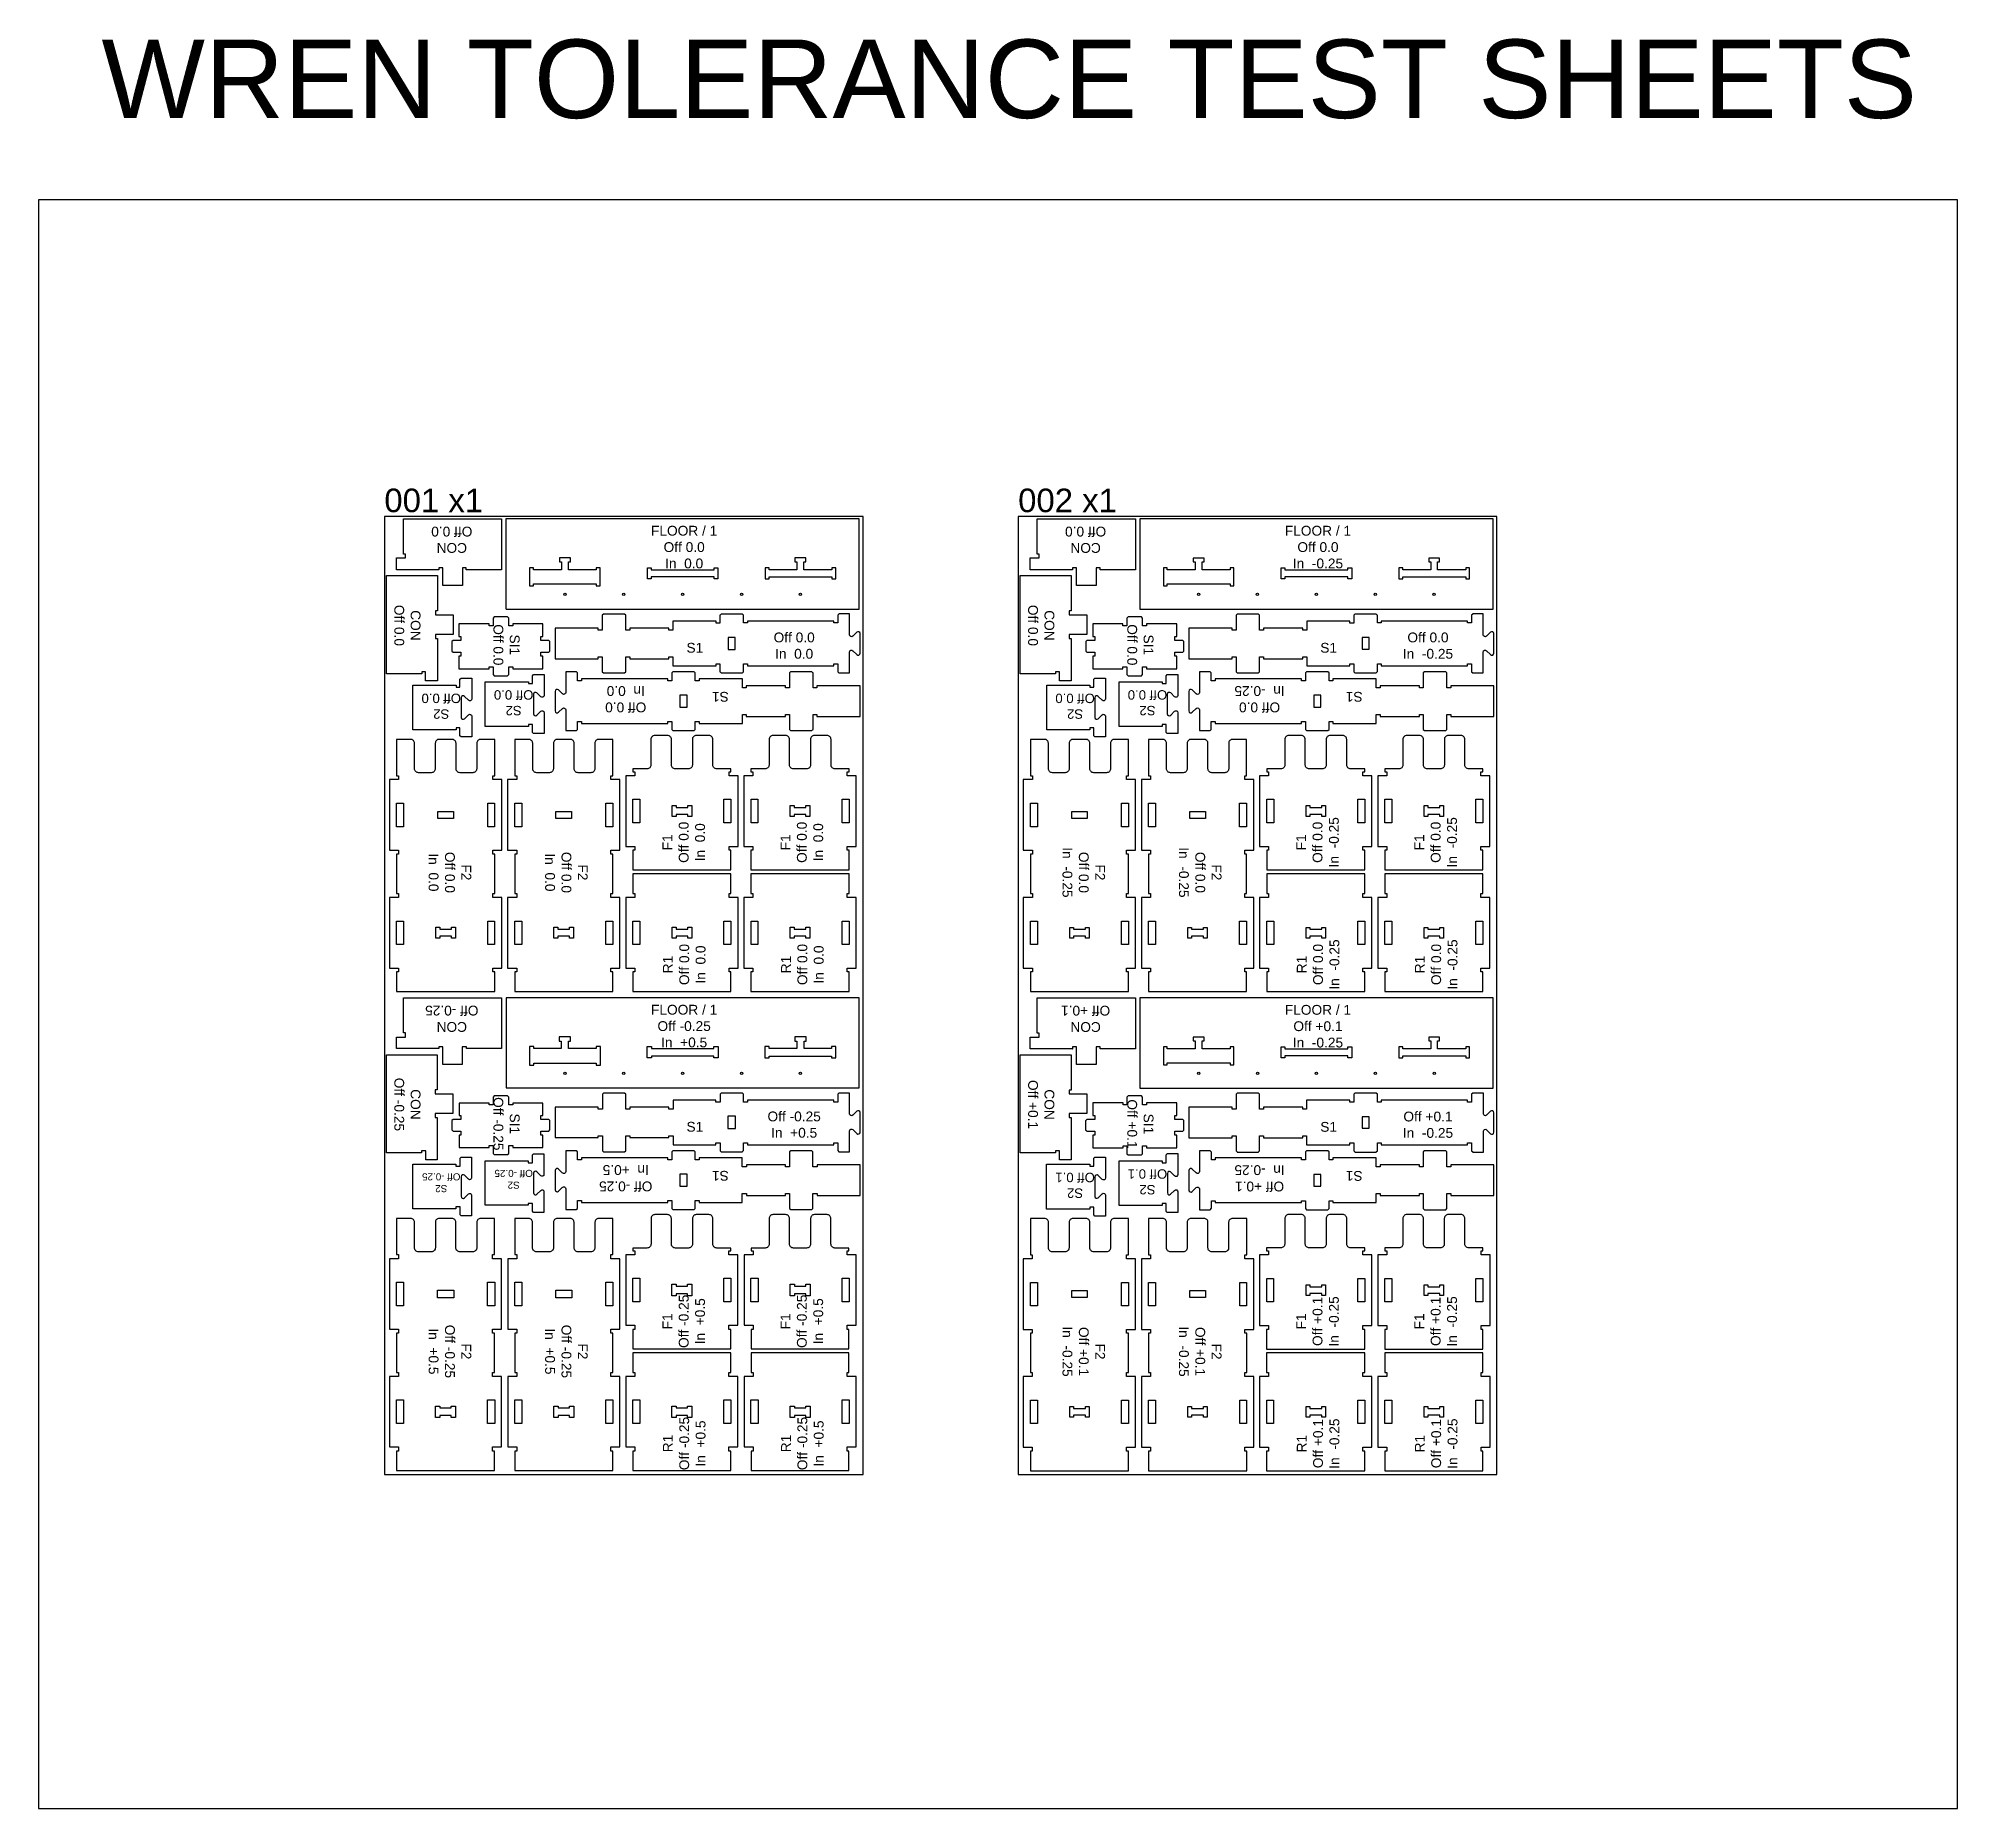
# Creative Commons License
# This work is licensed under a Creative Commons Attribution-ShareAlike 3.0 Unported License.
# Model space of a CAD drawing. Extents: x -22128 to -9685, y -9342 to 10157.
# Drawn here: x -22125 to -17235, y -3308 to 1201 of the extents above; entities that cross this region are included whole.
import ezdxf

# ---------------------------------------------------------------- set-up
doc = ezdxf.new("R2010")
doc.units = 0
doc.header["$MEASUREMENT"] = 0
for name, color, linetype in [('0_SHEET_SPRUCEPLY_2440X122', 1, 'CONTINUOUS'), ('1_ANYTOOL_1MMDEEP_LABELS', 2, 'CONTINUOUS'), ('2_ANYTOOL_2MMCUTTHROUGH_SC', 3, 'CONTINUOUS'), ('3_ANYTOOL_CUTTHROUGH_INSID', 4, 'CONTINUOUS'), ('4_ANYTOOL_CUTTHROUGH_OUTSI', 5, 'CONTINUOUS'), ('DONOTCUT', 7, 'CONTINUOUS')]:
    doc.layers.add(name, color=color, linetype=linetype)

msp = doc.modelspace()

# ---------------------------------------------------------------- texts
at = {"layer": '0_SHEET_SPRUCEPLY_2440X122', "color": 1, "char_height": 60, "width": 291.325, "attachment_point": 7}
for s, insert in [('\\fArial;001 x1', (-21243.8, -6.4)), ('\\fArial;002 x1', (-19628.9, -6.4))]:
    msp.add_mtext(s, dxfattribs=dict(at, insert=insert))
at = {"layer": '1_ANYTOOL_1MMDEEP_LABELS', "color": 2}
for s, insert, char_height, width, attachment_point, rotation in [('\\fArial;CON\\POff 0.0', (-21071.9, -42.1), 25, 126.054, 8, 180), ('\\fArial;CON\\POff 0.0', (-19457, -42.1), 25, 126.054, 8, 180), ('\\fArial;CON\\POff 0.0', (-21218.7, -294), 25, 126.054, 8, 270), ('\\fArial;CON\\POff 0.0', (-19603.8, -294), 25, 126.054, 8, 270), ('\\fArial;SI1\\POff 0.0', (-20966.1, -343.4), 25, 126.054, 8, 270), ('\\fArial;SI1\\POff 0.0', (-19351.2, -343.4), 25, 126.054, 8, 270), ('\\fArial;S2\\POff 0.0', (-21098.8, -467.4), 24, 121.012, 8, 180), ('\\fArial;S2\\POff 0.0', (-20914.3, -458.6), 24, 121.012, 8, 180), ('\\fArial;Off 0.0\\PIn  0.0', (-20628.7, -448.2), 25, 126.054, 8, 180), ('\\fArial;S1', (-20366.2, -462.9), 25, 59.488, 7, 180), ('\\fArial;S2\\POff 0.0', (-19483.8, -467.4), 24, 121.012, 8, 180), ('\\fArial;S2\\POff 0.0', (-19299.4, -458.6), 24, 121.012, 8, 180), ('\\fArial;Off 0.0\\PIn  -0.25', (-19013.8, -448.2), 25, 147.741, 8, 180), ('\\fArial;S1', (-18751.2, -462.9), 25, 59.488, 7, 180), ('\\fArial;F1\\POff 0.0\\PIn  0.0', (-20426.5, -846.4), 25, 126.054, 8, 90), ('\\fArial;F1\\POff 0.0\\PIn  0.0', (-20125.5, -846.4), 25, 126.054, 8, 90), ('\\fArial;F1\\POff 0.0\\PIn  -0.25', (-18811.6, -846.4), 25, 147.741, 8, 90), ('\\fArial;F1\\POff 0.0\\PIn  -0.25', (-18510.6, -846.4), 25, 147.741, 8, 90), ('\\fArial;F2\\POff 0.0\\PIn  0.0', (-21131.2, -923.1), 25, 126.054, 8, 270), ('\\fArial;F2\\POff 0.0\\PIn  0.0', (-20834.4, -923.1), 25, 126.054, 8, 270), ('\\fArial;F2\\POff 0.0\\PIn  -0.25', (-19516.2, -923.1), 25, 147.741, 8, 270), ('\\fArial;F2\\POff 0.0\\PIn  -0.25', (-19219.5, -923.1), 25, 147.741, 8, 270), ('\\fArial;R1\\POff 0.0\\PIn  0.0', (-20425.2, -1157.7), 25, 126.054, 8, 90), ('\\fArial;R1\\POff 0.0\\PIn  0.0', (-20124.2, -1157.7), 25, 126.054, 8, 90), ('\\fArial;R1\\POff 0.0\\PIn  -0.25', (-18810.3, -1157.7), 25, 147.741, 8, 90), ('\\fArial;R1\\POff 0.0\\PIn  -0.25', (-18509.3, -1157.7), 25, 147.741, 8, 90), ('\\fArial;CON\\POff -0.25', (-21071.9, -1262.1), 25, 156.928, 8, 180), ('\\fArial;CON\\POff +0.1', (-19457, -1262.3), 25, 141.416, 8, 180), ('\\fArial;CON\\POff -0.25', (-21218.7, -1514), 25, 156.928, 8, 270), ('\\fArial;CON\\POff +0.1', (-19603.8, -1514.3), 25, 141.416, 8, 270), ('\\fArial;SI1\\POff -0.25', (-20966.1, -1563.4), 25, 156.928, 8, 270), ('\\fArial;SI1\\POff +0.1', (-19351.2, -1563.7), 25, 141.416, 8, 270), ('\\fArial;S2\\POff -0.25', (-21098.8, -1689.2), 18, 112.988, 8, 180), ('\\fArial;S2\\POff -0.25', (-20914.3, -1680.4), 18, 112.988, 8, 180), ('\\fArial;Off -0.25\\PIn  +0.5', (-20628.7, -1668.2), 25, 156.928, 8, 180), ('\\fArial;S1', (-20366.2, -1682.9), 25, 59.488, 7, 180), ('\\fArial;S2\\POff 0.1', (-19483.8, -1687.7), 24, 116.386, 8, 180), ('\\fArial;S2\\POff 0.1', (-19299.4, -1678.8), 24, 116.386, 8, 180), ('\\fArial;Off +0.1\\PIn  -0.25', (-19013.8, -1668.5), 25, 147.741, 8, 180), ('\\fArial;S1', (-18751.2, -1683.2), 25, 59.488, 7, 180), ('\\fArial;F1\\POff -0.25\\PIn  +0.5', (-20426.5, -2066.4), 25, 156.928, 8, 90), ('\\fArial;F1\\POff -0.25\\PIn  +0.5', (-20125.5, -2066.4), 25, 156.928, 8, 90), ('\\fArial;F1\\POff +0.1\\PIn  -0.25', (-18811.6, -2066.7), 25, 147.741, 8, 90), ('\\fArial;F1\\POff +0.1\\PIn  -0.25', (-18510.6, -2066.7), 25, 147.741, 8, 90), ('\\fArial;F2\\POff -0.25\\PIn  +0.5', (-21131.2, -2143.1), 25, 156.928, 8, 270), ('\\fArial;F2\\POff -0.25\\PIn  +0.5', (-20834.4, -2143.1), 25, 156.928, 8, 270), ('\\fArial;F2\\POff +0.1\\PIn  -0.25', (-19516.2, -2143.4), 25, 147.741, 8, 270), ('\\fArial;F2\\POff +0.1\\PIn  -0.25', (-19219.5, -2143.4), 25, 147.741, 8, 270), ('\\fArial;R1\\POff -0.25\\PIn  +0.5', (-20425.2, -2377.7), 25, 156.928, 8, 90), ('\\fArial;R1\\POff -0.25\\PIn  +0.5', (-20124.2, -2377.7), 25, 156.928, 8, 90), ('\\fArial;R1\\POff +0.1\\PIn  -0.25', (-18810.3, -2378), 25, 147.741, 8, 90), ('\\fArial;R1\\POff +0.1\\PIn  -0.25', (-18509.3, -2378), 25, 147.741, 8, 90)]:
    msp.add_mtext(s, dxfattribs=dict(at, insert=insert, char_height=char_height, width=width, attachment_point=attachment_point, rotation=rotation))
at = {"layer": '1_ANYTOOL_1MMDEEP_LABELS', "color": 2, "char_height": 25}
for s, insert, width, attachment_point in [('\\fArial;FLOOR / 1\\POff 0.0\\PIn  0.0', (-20479.9, -149), 183.434, 8), ('\\fArial;FLOOR / 1\\POff 0.0\\PIn  -0.25', (-18865, -149), 183.434, 8), ('\\fArial;S1', (-20474, -363.8), 59.488, 7), ('\\fArial;Off 0.0\\PIn  0.0', (-20199.6, -379.1), 126.054, 8), ('\\fArial;S1', (-18859.1, -363.8), 59.488, 7), ('\\fArial;Off 0.0\\PIn  -0.25', (-18584.7, -379.1), 147.741, 8), ('\\fArial;FLOOR / 1\\POff -0.25\\PIn  +0.5', (-20479.9, -1369), 183.434, 8), ('\\fArial;FLOOR / 1\\POff +0.1\\PIn  -0.25', (-18865, -1369.3), 183.434, 8), ('\\fArial;S1', (-20474, -1583.8), 59.488, 7), ('\\fArial;Off -0.25\\PIn  +0.5', (-20199.6, -1599.1), 156.928, 8), ('\\fArial;S1', (-18859.1, -1584), 59.488, 7), ('\\fArial;Off +0.1\\PIn  -0.25', (-18584.7, -1599.4), 147.741, 8)]:
    msp.add_mtext(s, dxfattribs=dict(at, insert=insert, width=width, attachment_point=attachment_point))
at = {"layer": 'DONOTCUT', "insert": (-21964.5, 1198.2), "char_height": 200, "width": 4763.855, "attachment_point": 1}
msp.add_mtext('\\fArial;WREN TOLERANCE TEST SHEETS', dxfattribs=at)

# ---------------------------------------------------------------- linework, layer by layer
at = {"layer": '0_SHEET_SPRUCEPLY_2440X122'}
for points in [[(-21243.8, -2456.7), (-20023.8, -2456.7), (-20023.8, -16.7), (-21243.8, -16.7)], [(-19628.9, -2456.7), (-18408.9, -2456.7), (-18408.9, -16.7), (-19628.9, -16.7)]]:
    msp.add_lwpolyline(points, close=True, dxfattribs=at)
at = {"layer": '2_ANYTOOL_2MMCUTTHROUGH_SC'}
for centre in [(-20783.7, -215.2), (-20633.7, -215.2), (-20483.7, -215.2), (-20333.7, -215.2), (-20183.7, -215.2), (-19169.1, -215.2), (-19019.1, -215.2), (-18869.1, -215.2), (-18719.1, -215.2), (-18569.1, -215.2), (-20783.7, -1435.2), (-20633.7, -1435.2), (-20483.7, -1435.2), (-20333.7, -1435.2), (-20183.7, -1435.2), (-19168.8, -1435.2), (-19018.8, -1435.2), (-18868.8, -1435.2), (-18718.8, -1435.2), (-18568.8, -1435.2)]:
    msp.add_circle(centre, 3, dxfattribs=at)
at = {"layer": '3_ANYTOOL_CUTTHROUGH_INSID'}
for points in [[(-20863.2, -188.2), (-20703.7, -188.2), (-20703.7, -193.2), (-20693.7, -193.2), (-20693.7, -147.2), (-20703.7, -147.2), (-20703.7, -152.2), (-20774.7, -152.2), (-20774.7, -132.2), (-20769.7, -132.2), (-20769.7, -122.2), (-20797.7, -122.2), (-20797.7, -132.2), (-20792.7, -132.2), (-20792.7, -152.2), (-20863.7, -152.2), (-20863.7, -147.2), (-20873.7, -147.2), (-20873.7, -193.2), (-20863.7, -193.2), (-20863.7, -188.2)], [(-20263.2, -170.2), (-20103.7, -170.2), (-20103.7, -175.2), (-20093.7, -175.2), (-20093.7, -147.2), (-20103.7, -147.2), (-20103.7, -152.2), (-20174.7, -152.2), (-20174.7, -132.2), (-20169.7, -132.2), (-20169.7, -122.2), (-20197.7, -122.2), (-20197.7, -132.2), (-20192.7, -132.2), (-20192.7, -152.2), (-20263.7, -152.2), (-20263.7, -147.2), (-20273.7, -147.2), (-20273.7, -175.2), (-20263.7, -175.2), (-20263.7, -170.2)], [(-19248.3, -188), (-19088.8, -188), (-19088.6, -188), (-19088.6, -188.2), (-19088.6, -193), (-19079.1, -193), (-19079.1, -147.5), (-19088.6, -147.5), (-19088.6, -152.2), (-19088.6, -152.5), (-19088.8, -152.5), (-19159.8, -152.5), (-19160.1, -152.5), (-19160.1, -152.2), (-19160.1, -132.2), (-19160.1, -132), (-19159.8, -132), (-19155.1, -132), (-19155.1, -122.5), (-19182.6, -122.5), (-19182.6, -132), (-19177.8, -132), (-19177.6, -132), (-19177.6, -132.2), (-19177.6, -152.2), (-19177.6, -152.5), (-19177.8, -152.5), (-19248.8, -152.5), (-19249.1, -152.5), (-19249.1, -152.2), (-19249.1, -147.5), (-19258.6, -147.5), (-19258.6, -193), (-19249.1, -193), (-19249.1, -188.2), (-19249.1, -188), (-19248.8, -188)], [(-18648.3, -170), (-18488.8, -170), (-18488.6, -170), (-18488.6, -170.2), (-18488.6, -175), (-18479.1, -175), (-18479.1, -147.5), (-18488.6, -147.5), (-18488.6, -152.2), (-18488.6, -152.5), (-18488.8, -152.5), (-18559.8, -152.5), (-18560.1, -152.5), (-18560.1, -152.2), (-18560.1, -132.2), (-18560.1, -132), (-18559.8, -132), (-18555.1, -132), (-18555.1, -122.5), (-18582.6, -122.5), (-18582.6, -132), (-18577.8, -132), (-18577.6, -132), (-18577.6, -132.2), (-18577.6, -152.2), (-18577.6, -152.5), (-18577.8, -152.5), (-18648.8, -152.5), (-18649.1, -152.5), (-18649.1, -152.2), (-18649.1, -147.5), (-18658.6, -147.5), (-18658.6, -175), (-18649.1, -175), (-18649.1, -170.2), (-18649.1, -170), (-18648.8, -170)], [(-20573.7, -161.2), (-20573.7, -147.2), (-20563.7, -147.2), (-20563.7, -152.2), (-20403.7, -152.2), (-20403.7, -147.2), (-20393.7, -147.2), (-20393.7, -175.2), (-20403.7, -175.2), (-20403.7, -170.2), (-20563.7, -170.2), (-20563.7, -175.2), (-20573.7, -175.2)], [(-18958.6, -161.2), (-18958.6, -147.5), (-18949.1, -147.5), (-18949.1, -152.2), (-18949.1, -152.5), (-18948.8, -152.5), (-18788.8, -152.5), (-18788.6, -152.5), (-18788.6, -152.2), (-18788.6, -147.5), (-18779.1, -147.5), (-18779.1, -175), (-18788.6, -175), (-18788.6, -170.2), (-18788.6, -170), (-18788.8, -170), (-18948.8, -170), (-18949.1, -170), (-18949.1, -170.2), (-18949.1, -175), (-18958.6, -175)], [(-20367.7, -354.9), (-20349.5, -354.9), (-20349.5, -324.7), (-20367.7, -324.7)], [(-18752.6, -354.7), (-18734.8, -354.7), (-18734.8, -324.9), (-18752.6, -324.9)], [(-20472.5, -471.8), (-20490.7, -471.8), (-20490.7, -502), (-20472.5, -502)], [(-18857.8, -472), (-18875.6, -472), (-18875.6, -501.8), (-18857.8, -501.8)], [(-21212.5, -746.9), (-21194.8, -746.9), (-21194.8, -806.6), (-21212.5, -806.6)], [(-21107.6, -767.7), (-21067.6, -767.7), (-21067.6, -785.7), (-21107.6, -785.7)], [(-20980.5, -746.9), (-20962.8, -746.9), (-20962.8, -806.6), (-20980.5, -806.6)], [(-20911.5, -746.9), (-20893.8, -746.9), (-20893.8, -806.6), (-20911.5, -806.6)], [(-20806.6, -767.7), (-20766.6, -767.7), (-20766.6, -785.7), (-20806.6, -785.7)], [(-20679.5, -746.9), (-20661.8, -746.9), (-20661.8, -806.6), (-20679.5, -806.6)], [(-20592.8, -796.6), (-20610.5, -796.6), (-20610.5, -736.9), (-20592.8, -736.9)], [(-20460.6, -766.7), (-20460.6, -780.7), (-20470.6, -780.7), (-20470.6, -775.7), (-20500.6, -775.7), (-20500.6, -780.7), (-20510.6, -780.7), (-20510.6, -752.7), (-20500.6, -752.7), (-20500.6, -757.7), (-20470.6, -757.7), (-20470.6, -752.7), (-20460.6, -752.7)], [(-20360.8, -796.6), (-20378.5, -796.6), (-20378.5, -736.9), (-20360.8, -736.9)], [(-20291.8, -796.6), (-20309.5, -796.6), (-20309.5, -736.9), (-20291.8, -736.9)], [(-20159.6, -766.7), (-20159.6, -780.7), (-20169.6, -780.7), (-20169.6, -775.7), (-20199.6, -775.7), (-20199.6, -780.7), (-20209.6, -780.7), (-20209.6, -752.7), (-20199.6, -752.7), (-20199.6, -757.7), (-20169.6, -757.7), (-20169.6, -752.7), (-20159.6, -752.7)], [(-20059.8, -796.6), (-20077.5, -796.6), (-20077.5, -736.9), (-20059.8, -736.9)], [(-19597.5, -746.9), (-19579.8, -746.9), (-19579.8, -806.6), (-19597.5, -806.6)], [(-19492.4, -768), (-19452.9, -768), (-19452.9, -785.5), (-19492.4, -785.5)], [(-19365.5, -746.9), (-19347.8, -746.9), (-19347.8, -806.6), (-19365.5, -806.6)], [(-19296.5, -746.9), (-19278.8, -746.9), (-19278.8, -806.6), (-19296.5, -806.6)], [(-19191.4, -768), (-19151.9, -768), (-19151.9, -785.5), (-19191.4, -785.5)], [(-19064.5, -746.9), (-19046.8, -746.9), (-19046.8, -806.6), (-19064.5, -806.6)], [(-18977.8, -796.6), (-18995.5, -796.6), (-18995.5, -736.9), (-18977.8, -736.9)], [(-18845.9, -766.7), (-18845.9, -780.5), (-18855.4, -780.5), (-18855.4, -775.7), (-18855.4, -775.5), (-18855.7, -775.5), (-18885.7, -775.5), (-18885.9, -775.5), (-18885.9, -775.7), (-18885.9, -780.5), (-18895.4, -780.5), (-18895.4, -753), (-18885.9, -753), (-18885.9, -757.7), (-18885.9, -758), (-18885.7, -758), (-18855.7, -758), (-18855.4, -758), (-18855.4, -757.7), (-18855.4, -753), (-18845.9, -753)], [(-18745.8, -796.6), (-18763.5, -796.6), (-18763.5, -736.9), (-18745.8, -736.9)], [(-18676.8, -796.6), (-18694.5, -796.6), (-18694.5, -736.9), (-18676.8, -736.9)], [(-18544.9, -766.7), (-18544.9, -780.5), (-18554.4, -780.5), (-18554.4, -775.7), (-18554.4, -775.5), (-18554.7, -775.5), (-18584.7, -775.5), (-18584.9, -775.5), (-18584.9, -775.7), (-18584.9, -780.5), (-18594.4, -780.5), (-18594.4, -753), (-18584.9, -753), (-18584.9, -757.7), (-18584.9, -758), (-18584.7, -758), (-18554.7, -758), (-18554.4, -758), (-18554.4, -757.7), (-18554.4, -753), (-18544.9, -753)], [(-18444.8, -796.6), (-18462.5, -796.6), (-18462.5, -736.9), (-18444.8, -736.9)], [(-21212.5, -1046.9), (-21194.8, -1046.9), (-21194.8, -1106.6), (-21212.5, -1106.6)], [(-21112.6, -1076.7), (-21112.6, -1062.7), (-21102.6, -1062.7), (-21102.6, -1067.7), (-21072.6, -1067.7), (-21072.6, -1062.7), (-21062.6, -1062.7), (-21062.6, -1090.7), (-21072.6, -1090.7), (-21072.6, -1085.7), (-21102.6, -1085.7), (-21102.6, -1090.7), (-21112.6, -1090.7)], [(-20980.5, -1046.9), (-20962.8, -1046.9), (-20962.8, -1106.6), (-20980.5, -1106.6)], [(-20911.5, -1046.9), (-20893.8, -1046.9), (-20893.8, -1106.6), (-20911.5, -1106.6)], [(-20811.6, -1076.7), (-20811.6, -1062.7), (-20801.6, -1062.7), (-20801.6, -1067.7), (-20771.6, -1067.7), (-20771.6, -1062.7), (-20761.6, -1062.7), (-20761.6, -1090.7), (-20771.6, -1090.7), (-20771.6, -1085.7), (-20801.6, -1085.7), (-20801.6, -1090.7), (-20811.6, -1090.7)], [(-20679.5, -1046.9), (-20661.8, -1046.9), (-20661.8, -1106.6), (-20679.5, -1106.6)], [(-20592.8, -1106.6), (-20610.5, -1106.6), (-20610.5, -1046.9), (-20592.8, -1046.9)], [(-20460.6, -1076.7), (-20460.6, -1090.7), (-20470.6, -1090.7), (-20470.6, -1085.7), (-20500.6, -1085.7), (-20500.6, -1090.7), (-20510.6, -1090.7), (-20510.6, -1062.7), (-20500.6, -1062.7), (-20500.6, -1067.7), (-20470.6, -1067.7), (-20470.6, -1062.7), (-20460.6, -1062.7)], [(-20360.8, -1106.6), (-20378.5, -1106.6), (-20378.5, -1046.9), (-20360.8, -1046.9)], [(-20291.8, -1106.6), (-20309.5, -1106.6), (-20309.5, -1046.9), (-20291.8, -1046.9)], [(-20159.6, -1076.7), (-20159.6, -1090.7), (-20169.6, -1090.7), (-20169.6, -1085.7), (-20199.6, -1085.7), (-20199.6, -1090.7), (-20209.6, -1090.7), (-20209.6, -1062.7), (-20199.6, -1062.7), (-20199.6, -1067.7), (-20169.6, -1067.7), (-20169.6, -1062.7), (-20159.6, -1062.7)], [(-20059.8, -1106.6), (-20077.5, -1106.6), (-20077.5, -1046.9), (-20059.8, -1046.9)], [(-19597.5, -1046.9), (-19579.8, -1046.9), (-19579.8, -1106.6), (-19597.5, -1106.6)], [(-19497.4, -1076.7), (-19497.4, -1063), (-19487.9, -1063), (-19487.9, -1067.7), (-19487.9, -1068), (-19487.7, -1068), (-19457.7, -1068), (-19457.4, -1068), (-19457.4, -1067.7), (-19457.4, -1063), (-19447.9, -1063), (-19447.9, -1090.5), (-19457.4, -1090.5), (-19457.4, -1085.7), (-19457.4, -1085.5), (-19457.7, -1085.5), (-19487.7, -1085.5), (-19487.9, -1085.5), (-19487.9, -1085.7), (-19487.9, -1090.5), (-19497.4, -1090.5)], [(-19365.5, -1046.9), (-19347.8, -1046.9), (-19347.8, -1106.6), (-19365.5, -1106.6)], [(-19296.5, -1046.9), (-19278.8, -1046.9), (-19278.8, -1106.6), (-19296.5, -1106.6)], [(-19196.4, -1076.7), (-19196.4, -1063), (-19186.9, -1063), (-19186.9, -1067.7), (-19186.9, -1068), (-19186.7, -1068), (-19156.7, -1068), (-19156.4, -1068), (-19156.4, -1067.7), (-19156.4, -1063), (-19146.9, -1063), (-19146.9, -1090.5), (-19156.4, -1090.5), (-19156.4, -1085.7), (-19156.4, -1085.5), (-19156.7, -1085.5), (-19186.7, -1085.5), (-19186.9, -1085.5), (-19186.9, -1085.7), (-19186.9, -1090.5), (-19196.4, -1090.5)], [(-19064.5, -1046.9), (-19046.8, -1046.9), (-19046.8, -1106.6), (-19064.5, -1106.6)], [(-18977.8, -1106.6), (-18995.5, -1106.6), (-18995.5, -1046.9), (-18977.8, -1046.9)], [(-18845.9, -1076.7), (-18845.9, -1090.5), (-18855.4, -1090.5), (-18855.4, -1085.7), (-18855.4, -1085.5), (-18855.7, -1085.5), (-18885.7, -1085.5), (-18885.9, -1085.5), (-18885.9, -1085.7), (-18885.9, -1090.5), (-18895.4, -1090.5), (-18895.4, -1063), (-18885.9, -1063), (-18885.9, -1067.7), (-18885.9, -1068), (-18885.7, -1068), (-18855.7, -1068), (-18855.4, -1068), (-18855.4, -1067.7), (-18855.4, -1063), (-18845.9, -1063)], [(-18745.8, -1106.6), (-18763.5, -1106.6), (-18763.5, -1046.9), (-18745.8, -1046.9)], [(-18676.8, -1106.6), (-18694.5, -1106.6), (-18694.5, -1046.9), (-18676.8, -1046.9)], [(-18544.9, -1076.7), (-18544.9, -1090.5), (-18554.4, -1090.5), (-18554.4, -1085.7), (-18554.4, -1085.5), (-18554.7, -1085.5), (-18584.7, -1085.5), (-18584.9, -1085.5), (-18584.9, -1085.7), (-18584.9, -1090.5), (-18594.4, -1090.5), (-18594.4, -1063), (-18584.9, -1063), (-18584.9, -1067.7), (-18584.9, -1068), (-18584.7, -1068), (-18554.7, -1068), (-18554.4, -1068), (-18554.4, -1067.7), (-18554.4, -1063), (-18544.9, -1063)], [(-18444.8, -1106.6), (-18462.5, -1106.6), (-18462.5, -1046.9), (-18444.8, -1046.9)], [(-20863.2, -1408.7), (-20704.2, -1408.7), (-20704.2, -1413.2), (-20704.2, -1413.7), (-20703.7, -1413.7), (-20693.7, -1413.7), (-20693.2, -1413.7), (-20693.2, -1413.2), (-20693.2, -1367.2), (-20693.2, -1366.7), (-20693.7, -1366.7), (-20703.7, -1366.7), (-20704.2, -1366.7), (-20704.2, -1367.2), (-20704.2, -1371.7), (-20774.2, -1371.7), (-20774.2, -1352.7), (-20769.7, -1352.7), (-20769.2, -1352.7), (-20769.2, -1352.2), (-20769.2, -1342.2), (-20769.2, -1341.7), (-20769.7, -1341.7), (-20797.7, -1341.7), (-20798.2, -1341.7), (-20798.2, -1342.2), (-20798.2, -1352.2), (-20798.2, -1352.7), (-20797.7, -1352.7), (-20793.2, -1352.7), (-20793.2, -1371.7), (-20863.2, -1371.7), (-20863.2, -1367.2), (-20863.2, -1366.7), (-20863.7, -1366.7), (-20873.7, -1366.7), (-20874.2, -1366.7), (-20874.2, -1367.2), (-20874.2, -1413.2), (-20874.2, -1413.7), (-20873.7, -1413.7), (-20863.7, -1413.7), (-20863.2, -1413.7), (-20863.2, -1413.2)], [(-20574.2, -1381.2), (-20574.2, -1367.2), (-20574.2, -1366.7), (-20573.7, -1366.7), (-20563.7, -1366.7), (-20563.2, -1366.7), (-20563.2, -1367.2), (-20563.2, -1371.7), (-20404.2, -1371.7), (-20404.2, -1367.2), (-20404.2, -1366.7), (-20403.7, -1366.7), (-20393.7, -1366.7), (-20393.2, -1366.7), (-20393.2, -1367.2), (-20393.2, -1395.2), (-20393.2, -1395.7), (-20393.7, -1395.7), (-20403.7, -1395.7), (-20404.2, -1395.7), (-20404.2, -1395.2), (-20404.2, -1390.7), (-20563.2, -1390.7), (-20563.2, -1395.2), (-20563.2, -1395.7), (-20563.7, -1395.7), (-20573.7, -1395.7), (-20574.2, -1395.7), (-20574.2, -1395.2)], [(-20263.2, -1390.7), (-20104.2, -1390.7), (-20104.2, -1395.2), (-20104.2, -1395.7), (-20103.7, -1395.7), (-20093.7, -1395.7), (-20093.2, -1395.7), (-20093.2, -1395.2), (-20093.2, -1367.2), (-20093.2, -1366.7), (-20093.7, -1366.7), (-20103.7, -1366.7), (-20104.2, -1366.7), (-20104.2, -1367.2), (-20104.2, -1371.7), (-20174.2, -1371.7), (-20174.2, -1352.7), (-20169.7, -1352.7), (-20169.2, -1352.7), (-20169.2, -1352.2), (-20169.2, -1342.2), (-20169.2, -1341.7), (-20169.7, -1341.7), (-20197.7, -1341.7), (-20198.2, -1341.7), (-20198.2, -1342.2), (-20198.2, -1352.2), (-20198.2, -1352.7), (-20197.7, -1352.7), (-20193.2, -1352.7), (-20193.2, -1371.7), (-20263.2, -1371.7), (-20263.2, -1367.2), (-20263.2, -1366.7), (-20263.7, -1366.7), (-20273.7, -1366.7), (-20274.2, -1366.7), (-20274.2, -1367.2), (-20274.2, -1395.2), (-20274.2, -1395.7), (-20273.7, -1395.7), (-20263.7, -1395.7), (-20263.2, -1395.7), (-20263.2, -1395.2)], [(-19248.3, -1408.2), (-19088.8, -1408.2), (-19088.6, -1408.2), (-19088.6, -1408.5), (-19088.6, -1413.2), (-19079.1, -1413.2), (-19079.1, -1367.7), (-19088.6, -1367.7), (-19088.6, -1372.5), (-19088.6, -1372.7), (-19088.8, -1372.7), (-19159.8, -1372.7), (-19160.1, -1372.7), (-19160.1, -1372.5), (-19160.1, -1352.5), (-19160.1, -1352.2), (-19159.8, -1352.2), (-19155.1, -1352.2), (-19155.1, -1342.7), (-19182.6, -1342.7), (-19182.6, -1352.2), (-19177.8, -1352.2), (-19177.6, -1352.2), (-19177.6, -1352.5), (-19177.6, -1372.5), (-19177.6, -1372.7), (-19177.8, -1372.7), (-19248.8, -1372.7), (-19249.1, -1372.7), (-19249.1, -1372.5), (-19249.1, -1367.7), (-19258.6, -1367.7), (-19258.6, -1413.2), (-19249.1, -1413.2), (-19249.1, -1408.5), (-19249.1, -1408.2), (-19248.8, -1408.2)], [(-18958.6, -1381.5), (-18958.6, -1367.7), (-18949.1, -1367.7), (-18949.1, -1372.5), (-18949.1, -1372.7), (-18948.8, -1372.7), (-18788.8, -1372.7), (-18788.6, -1372.7), (-18788.6, -1372.5), (-18788.6, -1367.7), (-18779.1, -1367.7), (-18779.1, -1395.2), (-18788.6, -1395.2), (-18788.6, -1390.5), (-18788.6, -1390.2), (-18788.8, -1390.2), (-18948.8, -1390.2), (-18949.1, -1390.2), (-18949.1, -1390.5), (-18949.1, -1395.2), (-18958.6, -1395.2)], [(-18648.3, -1390.2), (-18488.8, -1390.2), (-18488.6, -1390.2), (-18488.6, -1390.5), (-18488.6, -1395.2), (-18479.1, -1395.2), (-18479.1, -1367.7), (-18488.6, -1367.7), (-18488.6, -1372.5), (-18488.6, -1372.7), (-18488.8, -1372.7), (-18559.8, -1372.7), (-18560.1, -1372.7), (-18560.1, -1372.5), (-18560.1, -1352.5), (-18560.1, -1352.2), (-18559.8, -1352.2), (-18555.1, -1352.2), (-18555.1, -1342.7), (-18582.6, -1342.7), (-18582.6, -1352.2), (-18577.8, -1352.2), (-18577.6, -1352.2), (-18577.6, -1352.5), (-18577.6, -1372.5), (-18577.6, -1372.7), (-18577.8, -1372.7), (-18648.8, -1372.7), (-18649.1, -1372.7), (-18649.1, -1372.5), (-18649.1, -1367.7), (-18658.6, -1367.7), (-18658.6, -1395.2), (-18649.1, -1395.2), (-18649.1, -1390.5), (-18649.1, -1390.2), (-18648.8, -1390.2)], [(-20367.7, -1575.4), (-20349.5, -1575.4), (-20349, -1575.4), (-20349, -1574.9), (-20349, -1544.7), (-20349, -1544.2), (-20349.5, -1544.2), (-20367.7, -1544.2), (-20368.2, -1544.2), (-20368.2, -1544.7), (-20368.2, -1574.9), (-20368.2, -1575.4)], [(-18752.6, -1574.9), (-18734.8, -1574.9), (-18734.8, -1545.2), (-18752.6, -1545.2)], [(-20472.5, -1691.3), (-20490.7, -1691.3), (-20491.2, -1691.3), (-20491.2, -1691.8), (-20491.2, -1722), (-20491.2, -1722.5), (-20490.7, -1722.5), (-20472.5, -1722.5), (-20472, -1722.5), (-20472, -1722), (-20472, -1691.8), (-20472, -1691.3)], [(-18857.8, -1692.3), (-18875.6, -1692.3), (-18875.6, -1722), (-18857.8, -1722)], [(-21212.6, -1966.7), (-21194.6, -1966.7), (-21194.6, -2026.7), (-21212.6, -2026.7)], [(-21107.6, -1987.2), (-21067.6, -1987.2), (-21067.1, -1987.2), (-21067.1, -1987.7), (-21067.1, -2005.7), (-21067.1, -2006.2), (-21067.6, -2006.2), (-21107.6, -2006.2), (-21108.1, -2006.2), (-21108.1, -2005.7), (-21108.1, -1987.7), (-21108.1, -1987.2)], [(-20980.6, -1966.7), (-20962.6, -1966.7), (-20962.6, -2026.7), (-20980.6, -2026.7)], [(-20911.6, -1966.7), (-20893.6, -1966.7), (-20893.6, -2026.7), (-20911.6, -2026.7)], [(-20806.6, -1987.2), (-20766.6, -1987.2), (-20766.1, -1987.2), (-20766.1, -1987.7), (-20766.1, -2005.7), (-20766.1, -2006.2), (-20766.6, -2006.2), (-20806.6, -2006.2), (-20807.1, -2006.2), (-20807.1, -2005.7), (-20807.1, -1987.7), (-20807.1, -1987.2)], [(-20679.6, -1966.7), (-20661.6, -1966.7), (-20661.6, -2026.7), (-20679.6, -2026.7)], [(-20679.6, -1966.7), (-20661.6, -1966.7), (-20661.6, -2026.7), (-20679.6, -2026.7)], [(-20592.6, -2016.7), (-20610.6, -2016.7), (-20610.6, -1956.7), (-20592.6, -1956.7)], [(-20460.1, -1986.7), (-20460.1, -2000.7), (-20460.1, -2001.2), (-20460.6, -2001.2), (-20470.6, -2001.2), (-20471.1, -2001.2), (-20471.1, -2000.7), (-20471.1, -1996.2), (-20500.1, -1996.2), (-20500.1, -2000.7), (-20500.1, -2001.2), (-20500.6, -2001.2), (-20510.6, -2001.2), (-20511.1, -2001.2), (-20511.1, -2000.7), (-20511.1, -1972.7), (-20511.1, -1972.2), (-20510.6, -1972.2), (-20500.6, -1972.2), (-20500.1, -1972.2), (-20500.1, -1972.7), (-20500.1, -1977.2), (-20471.1, -1977.2), (-20471.1, -1972.7), (-20471.1, -1972.2), (-20470.6, -1972.2), (-20460.6, -1972.2), (-20460.1, -1972.2), (-20460.1, -1972.7)], [(-20360.6, -2016.7), (-20378.6, -2016.7), (-20378.6, -1956.7), (-20360.6, -1956.7)], [(-20291.6, -2016.7), (-20309.6, -2016.7), (-20309.6, -1956.7), (-20291.6, -1956.7)], [(-20159.1, -1986.7), (-20159.1, -2000.7), (-20159.1, -2001.2), (-20159.6, -2001.2), (-20169.6, -2001.2), (-20170.1, -2001.2), (-20170.1, -2000.7), (-20170.1, -1996.2), (-20199.1, -1996.2), (-20199.1, -2000.7), (-20199.1, -2001.2), (-20199.6, -2001.2), (-20209.6, -2001.2), (-20210.1, -2001.2), (-20210.1, -2000.7), (-20210.1, -1972.7), (-20210.1, -1972.2), (-20209.6, -1972.2), (-20199.6, -1972.2), (-20199.1, -1972.2), (-20199.1, -1972.7), (-20199.1, -1977.2), (-20170.1, -1977.2), (-20170.1, -1972.7), (-20170.1, -1972.2), (-20169.6, -1972.2), (-20159.6, -1972.2), (-20159.1, -1972.2), (-20159.1, -1972.7)], [(-20059.6, -2016.7), (-20077.6, -2016.7), (-20077.6, -1956.7), (-20059.6, -1956.7)], [(-19597.4, -1967.2), (-19579.9, -1967.2), (-19579.9, -2026.7), (-19597.4, -2026.7)], [(-19492.4, -1988.2), (-19452.9, -1988.2), (-19452.9, -2005.7), (-19492.4, -2005.7)], [(-19365.4, -1967.2), (-19347.9, -1967.2), (-19347.9, -2026.7), (-19365.4, -2026.7)], [(-19296.4, -1967.2), (-19278.9, -1967.2), (-19278.9, -2026.7), (-19296.4, -2026.7)], [(-19191.4, -1988.2), (-19151.9, -1988.2), (-19151.9, -2005.7), (-19191.4, -2005.7)], [(-19064.4, -1967.2), (-19046.9, -1967.2), (-19046.9, -2026.7), (-19064.4, -2026.7)], [(-18977.9, -2016.7), (-18995.4, -2016.7), (-18995.4, -1957.2), (-18977.9, -1957.2)], [(-18845.9, -1987), (-18845.9, -2000.7), (-18855.4, -2000.7), (-18855.4, -1996), (-18855.4, -1995.7), (-18855.7, -1995.7), (-18885.7, -1995.7), (-18885.9, -1995.7), (-18885.9, -1996), (-18885.9, -2000.7), (-18895.4, -2000.7), (-18895.4, -1973.2), (-18885.9, -1973.2), (-18885.9, -1978), (-18885.9, -1978.2), (-18885.7, -1978.2), (-18855.7, -1978.2), (-18855.4, -1978.2), (-18855.4, -1978), (-18855.4, -1973.2), (-18845.9, -1973.2)], [(-18745.9, -2016.7), (-18763.4, -2016.7), (-18763.4, -1957.2), (-18745.9, -1957.2)], [(-18676.9, -2016.7), (-18694.4, -2016.7), (-18694.4, -1957.2), (-18676.9, -1957.2)], [(-18544.9, -1987), (-18544.9, -2000.7), (-18554.4, -2000.7), (-18554.4, -1996), (-18554.4, -1995.7), (-18554.7, -1995.7), (-18584.7, -1995.7), (-18584.9, -1995.7), (-18584.9, -1996), (-18584.9, -2000.7), (-18594.4, -2000.7), (-18594.4, -1973.2), (-18584.9, -1973.2), (-18584.9, -1978), (-18584.9, -1978.2), (-18584.7, -1978.2), (-18554.7, -1978.2), (-18554.4, -1978.2), (-18554.4, -1978), (-18554.4, -1973.2), (-18544.9, -1973.2)], [(-18444.9, -2016.7), (-18462.4, -2016.7), (-18462.4, -1957.2), (-18444.9, -1957.2)], [(-21212.6, -2266.7), (-21194.6, -2266.7), (-21194.6, -2326.7), (-21212.6, -2326.7)], [(-21113.1, -2296.7), (-21113.1, -2282.7), (-21113.1, -2282.2), (-21112.6, -2282.2), (-21102.6, -2282.2), (-21102.1, -2282.2), (-21102.1, -2282.7), (-21102.1, -2287.2), (-21073.1, -2287.2), (-21073.1, -2282.7), (-21073.1, -2282.2), (-21072.6, -2282.2), (-21062.6, -2282.2), (-21062.1, -2282.2), (-21062.1, -2282.7), (-21062.1, -2310.7), (-21062.1, -2311.2), (-21062.6, -2311.2), (-21072.6, -2311.2), (-21073.1, -2311.2), (-21073.1, -2310.7), (-21073.1, -2306.2), (-21102.1, -2306.2), (-21102.1, -2310.7), (-21102.1, -2311.2), (-21102.6, -2311.2), (-21112.6, -2311.2), (-21113.1, -2311.2), (-21113.1, -2310.7)], [(-20980.6, -2266.7), (-20962.6, -2266.7), (-20962.6, -2326.7), (-20980.6, -2326.7)], [(-20911.6, -2266.7), (-20893.6, -2266.7), (-20893.6, -2326.7), (-20911.6, -2326.7)], [(-20812.1, -2296.7), (-20812.1, -2282.7), (-20812.1, -2282.2), (-20811.6, -2282.2), (-20801.6, -2282.2), (-20801.1, -2282.2), (-20801.1, -2282.7), (-20801.1, -2287.2), (-20772.1, -2287.2), (-20772.1, -2282.7), (-20772.1, -2282.2), (-20771.6, -2282.2), (-20761.6, -2282.2), (-20761.1, -2282.2), (-20761.1, -2282.7), (-20761.1, -2310.7), (-20761.1, -2311.2), (-20761.6, -2311.2), (-20771.6, -2311.2), (-20772.1, -2311.2), (-20772.1, -2310.7), (-20772.1, -2306.2), (-20801.1, -2306.2), (-20801.1, -2310.7), (-20801.1, -2311.2), (-20801.6, -2311.2), (-20811.6, -2311.2), (-20812.1, -2311.2), (-20812.1, -2310.7)], [(-20679.6, -2266.7), (-20661.6, -2266.7), (-20661.6, -2326.7), (-20679.6, -2326.7)], [(-20592.6, -2326.7), (-20610.6, -2326.7), (-20610.6, -2266.7), (-20592.6, -2266.7)], [(-20460.1, -2296.7), (-20460.1, -2310.7), (-20460.1, -2311.2), (-20460.6, -2311.2), (-20470.6, -2311.2), (-20471.1, -2311.2), (-20471.1, -2310.7), (-20471.1, -2306.2), (-20500.1, -2306.2), (-20500.1, -2310.7), (-20500.1, -2311.2), (-20500.6, -2311.2), (-20510.6, -2311.2), (-20511.1, -2311.2), (-20511.1, -2310.7), (-20511.1, -2282.7), (-20511.1, -2282.2), (-20510.6, -2282.2), (-20500.6, -2282.2), (-20500.1, -2282.2), (-20500.1, -2282.7), (-20500.1, -2287.2), (-20471.1, -2287.2), (-20471.1, -2282.7), (-20471.1, -2282.2), (-20470.6, -2282.2), (-20460.6, -2282.2), (-20460.1, -2282.2), (-20460.1, -2282.7)], [(-20360.6, -2326.7), (-20378.6, -2326.7), (-20378.6, -2266.7), (-20360.6, -2266.7)], [(-20291.6, -2326.7), (-20309.6, -2326.7), (-20309.6, -2266.7), (-20291.6, -2266.7)], [(-20159.1, -2296.7), (-20159.1, -2310.7), (-20159.1, -2311.2), (-20159.6, -2311.2), (-20169.6, -2311.2), (-20170.1, -2311.2), (-20170.1, -2310.7), (-20170.1, -2306.2), (-20199.1, -2306.2), (-20199.1, -2310.7), (-20199.1, -2311.2), (-20199.6, -2311.2), (-20209.6, -2311.2), (-20210.1, -2311.2), (-20210.1, -2310.7), (-20210.1, -2282.7), (-20210.1, -2282.2), (-20209.6, -2282.2), (-20199.6, -2282.2), (-20199.1, -2282.2), (-20199.1, -2282.7), (-20199.1, -2287.2), (-20170.1, -2287.2), (-20170.1, -2282.7), (-20170.1, -2282.2), (-20169.6, -2282.2), (-20159.6, -2282.2), (-20159.1, -2282.2), (-20159.1, -2282.7)], [(-20059.6, -2326.7), (-20077.6, -2326.7), (-20077.6, -2266.7), (-20059.6, -2266.7)], [(-19597.4, -2267.2), (-19579.9, -2267.2), (-19579.9, -2326.7), (-19597.4, -2326.7)], [(-19497.4, -2297), (-19497.4, -2283.2), (-19487.9, -2283.2), (-19487.9, -2288), (-19487.9, -2288.2), (-19487.7, -2288.2), (-19457.7, -2288.2), (-19457.4, -2288.2), (-19457.4, -2288), (-19457.4, -2283.2), (-19447.9, -2283.2), (-19447.9, -2310.7), (-19457.4, -2310.7), (-19457.4, -2306), (-19457.4, -2305.7), (-19457.7, -2305.7), (-19487.7, -2305.7), (-19487.9, -2305.7), (-19487.9, -2306), (-19487.9, -2310.7), (-19497.4, -2310.7)], [(-19365.4, -2267.2), (-19347.9, -2267.2), (-19347.9, -2326.7), (-19365.4, -2326.7)], [(-19296.4, -2267.2), (-19278.9, -2267.2), (-19278.9, -2326.7), (-19296.4, -2326.7)], [(-19196.4, -2297), (-19196.4, -2283.2), (-19186.9, -2283.2), (-19186.9, -2288), (-19186.9, -2288.2), (-19186.7, -2288.2), (-19156.7, -2288.2), (-19156.4, -2288.2), (-19156.4, -2288), (-19156.4, -2283.2), (-19146.9, -2283.2), (-19146.9, -2310.7), (-19156.4, -2310.7), (-19156.4, -2306), (-19156.4, -2305.7), (-19156.7, -2305.7), (-19186.7, -2305.7), (-19186.9, -2305.7), (-19186.9, -2306), (-19186.9, -2310.7), (-19196.4, -2310.7)], [(-19064.4, -2267.2), (-19046.9, -2267.2), (-19046.9, -2326.7), (-19064.4, -2326.7)], [(-18977.9, -2326.7), (-18995.4, -2326.7), (-18995.4, -2267.2), (-18977.9, -2267.2)], [(-18845.9, -2297), (-18845.9, -2310.7), (-18855.4, -2310.7), (-18855.4, -2306), (-18855.4, -2305.7), (-18855.7, -2305.7), (-18885.7, -2305.7), (-18885.9, -2305.7), (-18885.9, -2306), (-18885.9, -2310.7), (-18895.4, -2310.7), (-18895.4, -2283.2), (-18885.9, -2283.2), (-18885.9, -2288), (-18885.9, -2288.2), (-18885.7, -2288.2), (-18855.7, -2288.2), (-18855.4, -2288.2), (-18855.4, -2288), (-18855.4, -2283.2), (-18845.9, -2283.2)], [(-18745.9, -2326.7), (-18763.4, -2326.7), (-18763.4, -2267.2), (-18745.9, -2267.2)], [(-18676.9, -2326.7), (-18694.4, -2326.7), (-18694.4, -2267.2), (-18676.9, -2267.2)], [(-18544.9, -2297), (-18544.9, -2310.7), (-18554.4, -2310.7), (-18554.4, -2306), (-18554.4, -2305.7), (-18554.7, -2305.7), (-18584.7, -2305.7), (-18584.9, -2305.7), (-18584.9, -2306), (-18584.9, -2310.7), (-18594.4, -2310.7), (-18594.4, -2283.2), (-18584.9, -2283.2), (-18584.9, -2288), (-18584.9, -2288.2), (-18584.7, -2288.2), (-18554.7, -2288.2), (-18554.4, -2288.2), (-18554.4, -2288), (-18554.4, -2283.2), (-18544.9, -2283.2)], [(-18444.9, -2326.7), (-18462.4, -2326.7), (-18462.4, -2267.2), (-18444.9, -2267.2)]]:
    msp.add_lwpolyline(points, close=True, dxfattribs=at)
at = {"layer": '4_ANYTOOL_CUTTHROUGH_OUTSI'}
for points in [[(-21195, -112.2), (-21195, -22.2), (-20945, -22.2), (-20945, -152.2), (-21035, -152.2), (-21035, -147.2), (-21045, -147.2), (-21045, -192.2), (-21095, -192.2), (-21095, -147.2), (-21105, -147.2), (-21105, -152.2), (-21213, -152.2), (-21213, -122.2), (-21190, -122.2), (-21190, -112.2)], [(-19580.1, -112.2), (-19580.1, -22.2), (-19330.1, -22.2), (-19330.1, -152.2), (-19420.1, -152.2), (-19420.1, -147.2), (-19430.1, -147.2), (-19430.1, -192.2), (-19480.1, -192.2), (-19480.1, -147.2), (-19490.1, -147.2), (-19490.1, -152.2), (-19598.1, -152.2), (-19598.1, -122.2), (-19575.1, -122.2), (-19575.1, -112.2)], [(-21148.6, -417.2), (-21238.6, -417.2), (-21238.6, -167.2), (-21108.6, -167.2), (-21108.6, -257.2), (-21113.6, -257.2), (-21113.6, -267.2), (-21068.6, -267.2), (-21068.6, -317.2), (-21113.6, -317.2), (-21113.6, -327.2), (-21108.6, -327.2), (-21108.6, -435.2), (-21138.6, -435.2), (-21138.6, -412.2), (-21148.6, -412.2)], [(-19533.7, -417.2), (-19623.7, -417.2), (-19623.7, -167.2), (-19493.7, -167.2), (-19493.7, -257.2), (-19498.7, -257.2), (-19498.7, -267.2), (-19453.7, -267.2), (-19453.7, -317.2), (-19498.7, -317.2), (-19498.7, -327.2), (-19493.7, -327.2), (-19493.7, -435.2), (-19523.7, -435.2), (-19523.7, -412.2), (-19533.7, -412.2)], [(-20977, -290.2), (-21053.7, -290.2), (-21053.7, -322.2), (-21048.7, -322.2), (-21048.7, -332.2), (-21068.6, -332.2), (-21068.8, -332.2), (-21071.7, -335.1), (-21071.7, -335.3), (-21071.7, -359.1), (-21071.7, -359.2), (-21068.8, -362.1), (-21068.6, -362.2), (-21048.7, -362.2), (-21048.7, -372.2), (-21053.7, -372.2), (-21053.7, -404.2), (-20976.7, -404.2), (-20976.7, -399.2), (-20966.7, -399.2), (-20966.7, -419.1), (-20966.7, -419.2), (-20963.8, -422.1), (-20963.6, -422.2), (-20929.8, -422.2), (-20929.7, -422.1), (-20926.8, -419.2), (-20926.7, -419.1), (-20926.7, -399.2), (-20916.7, -399.2), (-20916.7, -404.2), (-20839.7, -404.2), (-20839.7, -372.2), (-20844.7, -372.2), (-20844.7, -362.2), (-20824.8, -362.2), (-20824.7, -362.1), (-20821.8, -359.2), (-20821.7, -359.1), (-20821.7, -335.3), (-20821.8, -335.1), (-20824.7, -332.2), (-20824.8, -332.2), (-20844.7, -332.2), (-20844.7, -322.2), (-20839.7, -322.2), (-20839.7, -290.2), (-20916.7, -290.2), (-20916.7, -295.2), (-20926.7, -295.2), (-20926.7, -275.3), (-20926.8, -275.1), (-20929.7, -272.2), (-20929.8, -272.2), (-20963.6, -272.2), (-20963.8, -272.2), (-20966.7, -275.1), (-20966.7, -275.3), (-20966.7, -295.2), (-20976.7, -295.2), (-20976.7, -290.2)], [(-19362.1, -290.2), (-19438.8, -290.2), (-19438.8, -322.2), (-19433.8, -322.2), (-19433.8, -332.2), (-19453.7, -332.2), (-19453.9, -332.2), (-19456.7, -335.1), (-19456.8, -335.3), (-19456.8, -359.1), (-19456.7, -359.2), (-19453.9, -362.1), (-19453.7, -362.2), (-19433.8, -362.2), (-19433.8, -372.2), (-19438.8, -372.2), (-19438.8, -404.2), (-19361.8, -404.2), (-19361.8, -399.2), (-19351.8, -399.2), (-19351.8, -419.1), (-19351.7, -419.2), (-19348.9, -422.1), (-19348.7, -422.2), (-19314.9, -422.2), (-19314.7, -422.1), (-19311.9, -419.2), (-19311.8, -419.1), (-19311.8, -399.2), (-19301.8, -399.2), (-19301.8, -404.2), (-19224.8, -404.2), (-19224.8, -372.2), (-19229.8, -372.2), (-19229.8, -362.2), (-19209.9, -362.2), (-19209.7, -362.1), (-19206.9, -359.2), (-19206.8, -359.1), (-19206.8, -335.3), (-19206.9, -335.1), (-19209.7, -332.2), (-19209.9, -332.2), (-19229.8, -332.2), (-19229.8, -322.2), (-19224.8, -322.2), (-19224.8, -290.2), (-19301.8, -290.2), (-19301.8, -295.2), (-19311.8, -295.2), (-19311.8, -275.3), (-19311.9, -275.1), (-19314.7, -272.2), (-19314.9, -272.2), (-19348.7, -272.2), (-19348.9, -272.2), (-19351.7, -275.1), (-19351.8, -275.3), (-19351.8, -295.2), (-19361.8, -295.2), (-19361.8, -290.2)], [(-20360.6, -1226.7), (-20360.6, -1176.7), (-20365.6, -1176.7), (-20365.6, -1166.7), (-20342.6, -1166.7), (-20342.6, -986.7), (-20365.6, -986.7), (-20365.6, -976.7), (-20360.6, -976.7), (-20360.6, -926.7), (-20610.6, -926.7), (-20610.6, -976.7), (-20605.6, -976.7), (-20605.6, -986.7), (-20628.6, -986.7), (-20628.6, -1166.7), (-20605.6, -1166.7), (-20605.6, -1176.7), (-20610.6, -1176.7), (-20610.6, -1226.7)], [(-20059.6, -1226.7), (-20059.6, -1176.7), (-20064.6, -1176.7), (-20064.6, -1166.7), (-20041.6, -1166.7), (-20041.6, -986.7), (-20064.6, -986.7), (-20064.6, -976.7), (-20059.6, -976.7), (-20059.6, -926.7), (-20309.6, -926.7), (-20309.6, -976.7), (-20304.6, -976.7), (-20304.6, -986.7), (-20327.6, -986.7), (-20327.6, -1166.7), (-20304.6, -1166.7), (-20304.6, -1176.7), (-20309.6, -1176.7), (-20309.6, -1226.7)], [(-18745.7, -1226.7), (-18745.7, -1176.7), (-18750.7, -1176.7), (-18750.7, -1166.7), (-18727.7, -1166.7), (-18727.7, -986.7), (-18750.7, -986.7), (-18750.7, -976.7), (-18745.7, -976.7), (-18745.7, -926.7), (-18995.7, -926.7), (-18995.7, -976.7), (-18990.7, -976.7), (-18990.7, -986.7), (-19013.7, -986.7), (-19013.7, -1166.7), (-18990.7, -1166.7), (-18990.7, -1176.7), (-18995.7, -1176.7), (-18995.7, -1226.7)], [(-18444.7, -1226.7), (-18444.7, -1176.7), (-18449.7, -1176.7), (-18449.7, -1166.7), (-18426.7, -1166.7), (-18426.7, -986.7), (-18449.7, -986.7), (-18449.7, -976.7), (-18444.7, -976.7), (-18444.7, -926.7), (-18694.7, -926.7), (-18694.7, -976.7), (-18689.7, -976.7), (-18689.7, -986.7), (-18712.7, -986.7), (-18712.7, -1166.7), (-18689.7, -1166.7), (-18689.7, -1176.7), (-18694.7, -1176.7), (-18694.7, -1226.7)], [(-21194.8, -1331.9), (-21194.8, -1242.4), (-20945.3, -1242.4), (-20945.3, -1371.9), (-21034.8, -1371.9), (-21034.8, -1367.2), (-21034.8, -1366.9), (-21035, -1366.9), (-21045, -1366.9), (-21045.3, -1366.9), (-21045.3, -1367.2), (-21045.3, -1411.9), (-21094.8, -1411.9), (-21094.8, -1367.2), (-21094.8, -1366.9), (-21095, -1366.9), (-21105, -1366.9), (-21105.3, -1366.9), (-21105.3, -1367.2), (-21105.3, -1371.9), (-21212.8, -1371.9), (-21212.8, -1342.4), (-21190, -1342.4), (-21189.8, -1342.4), (-21189.8, -1342.2), (-21189.8, -1332.2), (-21189.8, -1331.9), (-21190, -1331.9)], [(-20933.6, -1472), (-20034, -1472), (-20034, -1242.4), (-20933.6, -1242.4)], [(-21148.9, -1636.9), (-21238.4, -1636.9), (-21238.4, -1387.4), (-21108.9, -1387.4), (-21108.9, -1476.9), (-21113.6, -1476.9), (-21113.9, -1476.9), (-21113.9, -1477.2), (-21113.9, -1487.2), (-21113.9, -1487.4), (-21113.6, -1487.4), (-21068.9, -1487.4), (-21068.9, -1536.9), (-21113.6, -1536.9), (-21113.9, -1536.9), (-21113.9, -1537.2), (-21113.9, -1547.2), (-21113.9, -1547.4), (-21113.6, -1547.4), (-21108.9, -1547.4), (-21108.9, -1654.9), (-21138.4, -1654.9), (-21138.4, -1632.2), (-21138.4, -1631.9), (-21138.6, -1631.9), (-21148.6, -1631.9), (-21148.9, -1631.9), (-21148.9, -1632.2)], [(-20977, -1510.4), (-21053.5, -1510.4), (-21053.5, -1541.9), (-21048.7, -1541.9), (-21048.5, -1541.9), (-21048.5, -1542.2), (-21048.5, -1552.2), (-21048.5, -1552.4), (-21048.7, -1552.4), (-21068.6, -1552.4), (-21068.7, -1552.4), (-21071.4, -1555.2), (-21071.5, -1555.3), (-21071.5, -1579), (-21071.4, -1579.1), (-21068.7, -1581.9), (-21068.6, -1581.9), (-21048.7, -1581.9), (-21048.5, -1581.9), (-21048.5, -1582.2), (-21048.5, -1592.2), (-21048.5, -1592.4), (-21048.7, -1592.4), (-21053.5, -1592.4), (-21053.5, -1623.9), (-20977, -1623.9), (-20977, -1619.2), (-20977, -1618.9), (-20976.7, -1618.9), (-20966.7, -1618.9), (-20966.5, -1618.9), (-20966.5, -1619.2), (-20966.5, -1639), (-20966.4, -1639.1), (-20963.7, -1641.9), (-20963.6, -1641.9), (-20929.9, -1641.9), (-20929.8, -1641.9), (-20927, -1639.1), (-20927, -1639), (-20927, -1619.2), (-20927, -1618.9), (-20926.7, -1618.9), (-20916.7, -1618.9), (-20916.5, -1618.9), (-20916.5, -1619.2), (-20916.5, -1623.9), (-20840, -1623.9), (-20840, -1592.4), (-20844.7, -1592.4), (-20845, -1592.4), (-20845, -1592.2), (-20845, -1582.2), (-20845, -1581.9), (-20844.7, -1581.9), (-20824.9, -1581.9), (-20824.8, -1581.9), (-20822, -1579.1), (-20822, -1579), (-20822, -1555.3), (-20822, -1555.2), (-20824.8, -1552.4), (-20824.9, -1552.4), (-20844.7, -1552.4), (-20845, -1552.4), (-20845, -1552.2), (-20845, -1542.2), (-20845, -1541.9), (-20844.7, -1541.9), (-20840, -1541.9), (-20840, -1510.4), (-20916.5, -1510.4), (-20916.5, -1515.2), (-20916.5, -1515.4), (-20916.7, -1515.4), (-20926.7, -1515.4), (-20927, -1515.4), (-20927, -1515.2), (-20927, -1495.3), (-20927, -1495.2), (-20929.8, -1492.4), (-20929.9, -1492.4), (-20963.6, -1492.4), (-20963.7, -1492.4), (-20966.4, -1495.2), (-20966.5, -1495.3), (-20966.5, -1515.2), (-20966.5, -1515.4), (-20966.7, -1515.4), (-20976.7, -1515.4), (-20977, -1515.4), (-20977, -1515.2)], [(-20360.9, -2446.5), (-20360.9, -2397), (-20365.6, -2397), (-20365.9, -2397), (-20365.9, -2396.7), (-20365.9, -2386.7), (-20365.9, -2386.5), (-20365.6, -2386.5), (-20342.9, -2386.5), (-20342.9, -2207), (-20365.6, -2207), (-20365.9, -2207), (-20365.9, -2206.7), (-20365.9, -2196.7), (-20365.9, -2196.5), (-20365.6, -2196.5), (-20360.9, -2196.5), (-20360.9, -2147), (-20610.4, -2147), (-20610.4, -2196.5), (-20605.6, -2196.5), (-20605.4, -2196.5), (-20605.4, -2196.7), (-20605.4, -2206.7), (-20605.4, -2207), (-20605.6, -2207), (-20628.4, -2207), (-20628.4, -2386.5), (-20605.6, -2386.5), (-20605.4, -2386.5), (-20605.4, -2386.7), (-20605.4, -2396.7), (-20605.4, -2397), (-20605.6, -2397), (-20610.4, -2397), (-20610.4, -2446.5)], [(-20059.9, -2446.5), (-20059.9, -2397), (-20064.6, -2397), (-20064.9, -2397), (-20064.9, -2396.7), (-20064.9, -2386.7), (-20064.9, -2386.5), (-20064.6, -2386.5), (-20041.9, -2386.5), (-20041.9, -2207), (-20064.6, -2207), (-20064.9, -2207), (-20064.9, -2206.7), (-20064.9, -2196.7), (-20064.9, -2196.5), (-20064.6, -2196.5), (-20059.9, -2196.5), (-20059.9, -2147), (-20309.4, -2147), (-20309.4, -2196.5), (-20304.6, -2196.5), (-20304.4, -2196.5), (-20304.4, -2196.7), (-20304.4, -2206.7), (-20304.4, -2207), (-20304.6, -2207), (-20327.4, -2207), (-20327.4, -2386.5), (-20304.6, -2386.5), (-20304.4, -2386.5), (-20304.4, -2386.7), (-20304.4, -2396.7), (-20304.4, -2397), (-20304.6, -2397), (-20309.4, -2397), (-20309.4, -2446.5)]]:
    msp.add_lwpolyline(points, close=True, dxfattribs=at)
for points in [[(-20933.6, -252.2), (-20033.7, -252.2), (-20033.7, -22.2), (-20933.9, -22.2), (-20933.9, -252.2)], [(-19318.7, -252.2), (-18418.8, -252.2), (-18418.8, -22.2), (-19319, -22.2), (-19319, -252.2)], [(-20918.9, -252.2), (-20918.6, -252.2)], [(-19304, -252.2), (-19303.7, -252.2)], [(-19318.7, -1472.6), (-18418.8, -1472.6), (-18418.7, -1472.6), (-18418.7, -1472.5), (-18418.7, -1242.4), (-18418.7, -1242.3), (-18418.8, -1242.3), (-19319, -1242.3), (-19319.1, -1242.3), (-19319.1, -1242.4), (-19319.1, -1472.5)], [(-19304, -1472.4), (-19303.7, -1472.4)], [(-19304, -1472.6), (-19303.7, -1472.6)]]:
    msp.add_lwpolyline(points, dxfattribs=at)
for points in [[(-20331.5, -414.7), (-20328.7, -411.9), (-20328.6, -411.7), (-20328.6, -391.8), (-20318.6, -391.8), (-20318.6, -396.8), (-20098.6, -396.8), (-20098.6, -391.8), (-20088.6, -391.8), (-20088.6, -411.7), (-20088.5, -411.9), (-20085.7, -414.7), (-20085.5, -414.8), (-20058.6, -414.8), (-20058.6, -361.9, -0.668179), (-20050.1, -358.3), (-20040.1, -368.3, 0.668179), (-20031.6, -364.7), (-20031.6, -314.9, 0.668179), (-20040.1, -311.3), (-20050.1, -321.3, -0.668179), (-20058.6, -317.7), (-20058.6, -264.8), (-20085.5, -264.8), (-20085.7, -264.9), (-20088.5, -267.7), (-20088.6, -267.9), (-20088.6, -287.8), (-20098.6, -287.8), (-20098.6, -282.8), (-20318.6, -282.8), (-20318.6, -287.8), (-20328.6, -287.8), (-20328.6, -267.9), (-20328.7, -267.7), (-20331.5, -264.9), (-20385.5, -264.9), (-20385.7, -265), (-20388.5, -267.8), (-20388.6, -268), (-20388.6, -287.9), (-20398.6, -287.9), (-20398.6, -282.9), (-20508.6, -282.9), (-20508.6, -305.9), (-20518.6, -305.9), (-20518.6, -300.9), (-20618.6, -300.9), (-20618.6, -305.9), (-20628.6, -305.9), (-20628.6, -268), (-20628.7, -267.8), (-20631.5, -265), (-20631.7, -264.9), (-20685.5, -264.9), (-20685.7, -265), (-20688.5, -267.8), (-20688.6, -268), (-20688.6, -305.9), (-20698.6, -305.9), (-20698.6, -300.9), (-20808.6, -300.9), (-20808.6, -378.9), (-20698.6, -378.9), (-20698.6, -373.9), (-20688.6, -373.9), (-20688.6, -411.8), (-20688.5, -412), (-20685.7, -414.8), (-20685.5, -414.9), (-20631.7, -414.9), (-20631.5, -414.8), (-20628.7, -412), (-20628.6, -411.8), (-20628.6, -373.9), (-20618.6, -373.9), (-20618.6, -378.9), (-20518.6, -378.9), (-20518.6, -373.9), (-20508.6, -373.9), (-20508.6, -396.9), (-20398.6, -396.9), (-20398.6, -391.9), (-20388.6, -391.9), (-20388.6, -411.8), (-20388.5, -412), (-20385.7, -414.8), (-20385.5, -414.9), (-20331.5, -414.9)], [(-18716.6, -414.7), (-18713.8, -411.9), (-18713.7, -411.7), (-18713.7, -391.8), (-18703.7, -391.8), (-18703.7, -396.8), (-18483.7, -396.8), (-18483.7, -391.8), (-18473.7, -391.8), (-18473.7, -411.7), (-18473.6, -411.9), (-18470.8, -414.7), (-18470.6, -414.8), (-18443.7, -414.8), (-18443.7, -361.9, -0.668179), (-18435.2, -358.3), (-18425.2, -368.3, 0.668179), (-18416.7, -364.7), (-18416.7, -314.9, 0.668179), (-18425.2, -311.3), (-18435.2, -321.3, -0.668179), (-18443.7, -317.7), (-18443.7, -264.8), (-18470.6, -264.8), (-18470.8, -264.9), (-18473.6, -267.7), (-18473.7, -267.9), (-18473.7, -287.8), (-18483.7, -287.8), (-18483.7, -282.8), (-18703.7, -282.8), (-18703.7, -287.8), (-18713.7, -287.8), (-18713.7, -267.9), (-18713.8, -267.7), (-18716.6, -264.9), (-18770.6, -264.9), (-18770.8, -265), (-18773.6, -267.8), (-18773.7, -268), (-18773.7, -287.9), (-18783.7, -287.9), (-18783.7, -282.9), (-18893.7, -282.9), (-18893.7, -305.9), (-18903.7, -305.9), (-18903.7, -300.9), (-19003.7, -300.9), (-19003.7, -305.9), (-19013.7, -305.9), (-19013.7, -268), (-19013.8, -267.8), (-19016.6, -265), (-19016.8, -264.9), (-19070.6, -264.9), (-19070.8, -265), (-19073.6, -267.8), (-19073.7, -268), (-19073.7, -305.9), (-19083.7, -305.9), (-19083.7, -300.9), (-19193.7, -300.9), (-19193.7, -378.9), (-19083.7, -378.9), (-19083.7, -373.9), (-19073.7, -373.9), (-19073.7, -411.8), (-19073.6, -412), (-19070.8, -414.8), (-19070.6, -414.9), (-19016.8, -414.9), (-19016.6, -414.8), (-19013.8, -412), (-19013.7, -411.8), (-19013.7, -373.9), (-19003.7, -373.9), (-19003.7, -378.9), (-18903.7, -378.9), (-18903.7, -373.9), (-18893.7, -373.9), (-18893.7, -396.9), (-18783.7, -396.9), (-18783.7, -391.9), (-18773.7, -391.9), (-18773.7, -411.8), (-18773.6, -412), (-18770.8, -414.8), (-18770.6, -414.9), (-18716.6, -414.9)], [(-20508.7, -412), (-20511.5, -414.8), (-20511.6, -415), (-20511.6, -434.9), (-20521.6, -434.9), (-20521.6, -429.9), (-20741.6, -429.9), (-20741.6, -434.9), (-20751.6, -434.9), (-20751.6, -415), (-20751.7, -414.8), (-20754.5, -412), (-20754.7, -411.9), (-20781.6, -411.9), (-20781.6, -464.8, -0.668179), (-20790.1, -468.3), (-20800.1, -458.4, 0.668179), (-20808.6, -462), (-20808.6, -511.8, 0.668179), (-20800.1, -515.3), (-20790.1, -505.4, -0.668179), (-20781.6, -509), (-20781.6, -561.9), (-20754.7, -561.9), (-20754.5, -561.8), (-20751.7, -559), (-20751.6, -558.8), (-20751.6, -538.9), (-20741.6, -538.9), (-20741.6, -543.9), (-20521.6, -543.9), (-20521.6, -538.9), (-20511.6, -538.9), (-20511.6, -558.8), (-20511.5, -559), (-20508.7, -561.8), (-20454.7, -561.8), (-20454.5, -561.7), (-20451.7, -558.9), (-20451.6, -558.7), (-20451.6, -538.8), (-20441.6, -538.8), (-20441.6, -543.8), (-20331.6, -543.8), (-20331.6, -520.8), (-20321.6, -520.8), (-20321.6, -525.8), (-20221.6, -525.8), (-20221.6, -520.8), (-20211.6, -520.8), (-20211.6, -558.7), (-20211.5, -558.9), (-20208.7, -561.7), (-20208.5, -561.8), (-20154.7, -561.8), (-20154.5, -561.7), (-20151.7, -558.9), (-20151.6, -558.7), (-20151.6, -520.8), (-20141.6, -520.8), (-20141.6, -525.8), (-20031.6, -525.8), (-20031.6, -447.8), (-20141.6, -447.8), (-20141.6, -452.8), (-20151.6, -452.8), (-20151.6, -414.9), (-20151.7, -414.7), (-20154.5, -411.9), (-20154.7, -411.8), (-20208.5, -411.8), (-20208.7, -411.9), (-20211.5, -414.7), (-20211.6, -414.9), (-20211.6, -452.8), (-20221.6, -452.8), (-20221.6, -447.8), (-20321.6, -447.8), (-20321.6, -452.8), (-20331.6, -452.8), (-20331.6, -429.8), (-20441.6, -429.8), (-20441.6, -434.8), (-20451.6, -434.8), (-20451.6, -414.9), (-20451.7, -414.7), (-20454.5, -411.9), (-20454.7, -411.8), (-20508.7, -411.8)], [(-18893.8, -412), (-18896.6, -414.8), (-18896.7, -415), (-18896.7, -434.9), (-18906.7, -434.9), (-18906.7, -429.9), (-19126.7, -429.9), (-19126.7, -434.9), (-19136.7, -434.9), (-19136.7, -415), (-19136.8, -414.8), (-19139.6, -412), (-19139.8, -411.9), (-19166.7, -411.9), (-19166.7, -464.8, -0.668179), (-19175.2, -468.3), (-19185.2, -458.4, 0.668179), (-19193.7, -462), (-19193.7, -511.8, 0.668179), (-19185.2, -515.3), (-19175.2, -505.4, -0.668179), (-19166.7, -509), (-19166.7, -561.9), (-19139.8, -561.9), (-19139.6, -561.8), (-19136.8, -559), (-19136.7, -558.8), (-19136.7, -538.9), (-19126.7, -538.9), (-19126.7, -543.9), (-18906.7, -543.9), (-18906.7, -538.9), (-18896.7, -538.9), (-18896.7, -558.8), (-18896.6, -559), (-18893.8, -561.8), (-18839.8, -561.8), (-18839.6, -561.7), (-18836.8, -558.9), (-18836.7, -558.7), (-18836.7, -538.8), (-18826.7, -538.8), (-18826.7, -543.8), (-18716.7, -543.8), (-18716.7, -520.8), (-18706.7, -520.8), (-18706.7, -525.8), (-18606.7, -525.8), (-18606.7, -520.8), (-18596.7, -520.8), (-18596.7, -558.7), (-18596.6, -558.9), (-18593.8, -561.7), (-18593.6, -561.8), (-18539.8, -561.8), (-18539.6, -561.7), (-18536.8, -558.9), (-18536.7, -558.7), (-18536.7, -520.8), (-18526.7, -520.8), (-18526.7, -525.8), (-18416.7, -525.8), (-18416.7, -447.8), (-18526.7, -447.8), (-18526.7, -452.8), (-18536.7, -452.8), (-18536.7, -414.9), (-18536.8, -414.7), (-18539.6, -411.9), (-18539.8, -411.8), (-18593.6, -411.8), (-18593.8, -411.9), (-18596.6, -414.7), (-18596.7, -414.9), (-18596.7, -452.8), (-18606.7, -452.8), (-18606.7, -447.8), (-18706.7, -447.8), (-18706.7, -452.8), (-18716.7, -452.8), (-18716.7, -429.8), (-18826.7, -429.8), (-18826.7, -434.8), (-18836.7, -434.8), (-18836.7, -414.9), (-18836.8, -414.7), (-18839.6, -411.9), (-18839.8, -411.8), (-18893.8, -411.8)], [(-20331.7, -1634.6), (-20328.9, -1631.7), (-20328.8, -1631.7), (-20328.8, -1611.8), (-20328.8, -1611.6), (-20328.6, -1611.6), (-20318.6, -1611.6), (-20318.3, -1611.6), (-20318.3, -1611.8), (-20318.3, -1616.6), (-20098.8, -1616.6), (-20098.8, -1611.8), (-20098.8, -1611.6), (-20098.6, -1611.6), (-20088.6, -1611.6), (-20088.3, -1611.6), (-20088.3, -1611.8), (-20088.3, -1631.7), (-20088.3, -1631.7), (-20085.5, -1634.5), (-20085.4, -1634.6), (-20058.8, -1634.6), (-20058.8, -1581.9, -0.668179), (-20049.9, -1578.2), (-20040, -1588.1, 0.668179), (-20031.8, -1584.7), (-20031.8, -1534.9, 0.668179), (-20040, -1531.5), (-20049.9, -1541.5, -0.668179), (-20058.8, -1537.7), (-20058.8, -1485.1), (-20085.4, -1485.1), (-20085.5, -1485.1), (-20088.3, -1487.9), (-20088.3, -1488), (-20088.3, -1507.8), (-20088.3, -1508.1), (-20088.6, -1508.1), (-20098.6, -1508.1), (-20098.8, -1508.1), (-20098.8, -1507.8), (-20098.8, -1503.1), (-20318.3, -1503.1), (-20318.3, -1507.8), (-20318.3, -1508.1), (-20318.6, -1508.1), (-20328.6, -1508.1), (-20328.8, -1508.1), (-20328.8, -1507.8), (-20328.8, -1488), (-20328.9, -1487.9), (-20331.6, -1485.1), (-20385.4, -1485.1), (-20385.5, -1485.2), (-20388.3, -1488), (-20388.3, -1488), (-20388.3, -1507.9), (-20388.3, -1508.1), (-20388.6, -1508.1), (-20398.6, -1508.1), (-20398.8, -1508.1), (-20398.8, -1507.9), (-20398.8, -1503.1), (-20508.3, -1503.1), (-20508.3, -1525.9), (-20508.3, -1526.1), (-20508.6, -1526.1), (-20518.6, -1526.1), (-20518.8, -1526.1), (-20518.8, -1525.9), (-20518.8, -1521.1), (-20618.3, -1521.1), (-20618.3, -1525.9), (-20618.3, -1526.1), (-20618.6, -1526.1), (-20628.6, -1526.1), (-20628.8, -1526.1), (-20628.8, -1525.9), (-20628.8, -1488), (-20628.9, -1488), (-20631.7, -1485.2), (-20631.8, -1485.1), (-20685.4, -1485.1), (-20685.5, -1485.2), (-20688.3, -1488), (-20688.3, -1488), (-20688.3, -1525.9), (-20688.3, -1526.1), (-20688.6, -1526.1), (-20698.6, -1526.1), (-20698.8, -1526.1), (-20698.8, -1525.9), (-20698.8, -1521.1), (-20808.3, -1521.1), (-20808.3, -1598.6), (-20698.8, -1598.6), (-20698.8, -1593.9), (-20698.8, -1593.6), (-20698.6, -1593.6), (-20688.6, -1593.6), (-20688.3, -1593.6), (-20688.3, -1593.9), (-20688.3, -1631.7), (-20688.3, -1631.8), (-20685.5, -1634.6), (-20685.4, -1634.6), (-20631.8, -1634.6), (-20631.7, -1634.6), (-20628.9, -1631.8), (-20628.8, -1631.7), (-20628.8, -1593.9), (-20628.8, -1593.6), (-20628.6, -1593.6), (-20618.6, -1593.6), (-20618.3, -1593.6), (-20618.3, -1593.9), (-20618.3, -1598.6), (-20518.8, -1598.6), (-20518.8, -1593.9), (-20518.8, -1593.6), (-20518.6, -1593.6), (-20508.6, -1593.6), (-20508.3, -1593.6), (-20508.3, -1593.9), (-20508.3, -1616.6), (-20398.8, -1616.6), (-20398.8, -1611.9), (-20398.8, -1611.6), (-20398.6, -1611.6), (-20388.6, -1611.6), (-20388.3, -1611.6), (-20388.3, -1611.9), (-20388.3, -1631.7), (-20388.3, -1631.8), (-20385.5, -1634.6), (-20385.4, -1634.6), (-20331.5, -1634.6)], [(-18716.6, -1635.1), (-18713.7, -1632.2), (-18713.7, -1632.2), (-18713.6, -1632), (-18713.6, -1632), (-18713.6, -1612.2), (-18703.8, -1612.2), (-18703.8, -1617.1, 1), (-18703.7, -1617.2), (-18483.7, -1617.2, 1), (-18483.6, -1617.1), (-18483.6, -1612.2), (-18473.8, -1612.2), (-18473.8, -1632), (-18473.8, -1632), (-18473.7, -1632.2), (-18473.7, -1632.2), (-18470.8, -1635.1), (-18470.8, -1635.1), (-18470.6, -1635.2), (-18470.6, -1635.2), (-18443.7, -1635.2, 1), (-18443.6, -1635.1), (-18443.6, -1582.1, -0.668179), (-18435.2, -1578.7), (-18425.3, -1588.6, 0.668179), (-18416.6, -1585), (-18416.6, -1535.1, 0.668179), (-18425.3, -1531.5), (-18435.2, -1541.5, -0.668179), (-18443.6, -1538), (-18443.6, -1485.1, 1), (-18443.7, -1485), (-18470.6, -1485), (-18470.6, -1485), (-18470.8, -1485), (-18470.8, -1485.1), (-18473.7, -1487.9), (-18473.7, -1487.9), (-18473.8, -1488.1), (-18473.8, -1488.2), (-18473.8, -1508), (-18483.6, -1508), (-18483.6, -1503.1, 1), (-18483.7, -1503), (-18703.7, -1503, 1), (-18703.8, -1503.1), (-18703.8, -1508), (-18713.6, -1508), (-18713.6, -1488.2), (-18713.6, -1488.1), (-18713.7, -1487.9), (-18713.7, -1487.9), (-18716.6, -1485.1), (-18716.6, -1485), (-18770.6, -1485), (-18770.6, -1485), (-18770.8, -1485.1), (-18770.8, -1485.1), (-18773.7, -1488), (-18773.7, -1488), (-18773.8, -1488.2), (-18773.8, -1488.2), (-18773.8, -1508), (-18783.6, -1508), (-18783.6, -1503.1, 1), (-18783.7, -1503), (-18893.7, -1503, 1), (-18893.8, -1503.1), (-18893.8, -1526), (-18903.6, -1526), (-18903.6, -1521.1, 1), (-18903.7, -1521), (-19003.7, -1521, 1), (-19003.8, -1521.1), (-19003.8, -1526), (-19013.6, -1526), (-19013.6, -1488.2), (-19013.6, -1488.2), (-19013.7, -1488), (-19013.7, -1488), (-19016.6, -1485.1), (-19016.6, -1485.1), (-19016.8, -1485), (-19016.8, -1485), (-19070.6, -1485), (-19070.6, -1485), (-19070.8, -1485.1), (-19070.8, -1485.1), (-19073.7, -1488), (-19073.7, -1488), (-19073.8, -1488.2), (-19073.8, -1488.2), (-19073.8, -1526), (-19083.6, -1526), (-19083.6, -1521.1, 1), (-19083.7, -1521), (-19193.7, -1521, 1), (-19193.8, -1521.1), (-19193.8, -1599.1, 1), (-19193.7, -1599.2), (-19083.7, -1599.2, 1), (-19083.6, -1599.1), (-19083.6, -1594.2), (-19073.8, -1594.2), (-19073.8, -1632), (-19073.8, -1632.1), (-19073.7, -1632.2), (-19073.7, -1632.3), (-19070.8, -1635.1), (-19070.8, -1635.2), (-19070.6, -1635.2), (-19070.6, -1635.2), (-19016.8, -1635.2), (-19016.8, -1635.2), (-19016.6, -1635.2), (-19016.6, -1635.1), (-19013.7, -1632.3), (-19013.7, -1632.2), (-19013.6, -1632.1), (-19013.6, -1632), (-19013.6, -1594.2), (-19003.8, -1594.2), (-19003.8, -1599.1, 1), (-19003.7, -1599.2), (-18903.7, -1599.2, 1), (-18903.6, -1599.1), (-18903.6, -1594.2), (-18893.8, -1594.2), (-18893.8, -1617.1, 1), (-18893.7, -1617.2), (-18783.7, -1617.2, 1), (-18783.6, -1617.1), (-18783.6, -1612.2), (-18773.8, -1612.2), (-18773.8, -1632), (-18773.8, -1632.1), (-18773.7, -1632.2), (-18773.7, -1632.3), (-18770.8, -1635.1), (-18770.8, -1635.2), (-18770.6, -1635.2), (-18770.6, -1635.2), (-18716.6, -1635.2)], [(-20508.5, -1632.1), (-20511.3, -1635), (-20511.3, -1635), (-20511.3, -1654.9), (-20511.3, -1655.1), (-20511.6, -1655.1), (-20521.6, -1655.1), (-20521.8, -1655.1), (-20521.8, -1654.9), (-20521.8, -1650.1), (-20741.3, -1650.1), (-20741.3, -1654.9), (-20741.3, -1655.1), (-20741.6, -1655.1), (-20751.6, -1655.1), (-20751.8, -1655.1), (-20751.8, -1654.9), (-20751.8, -1635), (-20751.9, -1635), (-20754.7, -1632.2), (-20754.8, -1632.1), (-20781.3, -1632.1), (-20781.3, -1684.8, -0.668179), (-20790.3, -1688.5), (-20800.2, -1678.6, 0.668179), (-20808.3, -1682), (-20808.3, -1731.8, 0.668179), (-20800.2, -1735.2), (-20790.3, -1725.2, -0.668179), (-20781.3, -1729), (-20781.3, -1781.6), (-20754.8, -1781.6), (-20754.7, -1781.6), (-20751.9, -1778.8), (-20751.8, -1778.7), (-20751.8, -1758.9), (-20751.8, -1758.6), (-20751.6, -1758.6), (-20741.6, -1758.6), (-20741.3, -1758.6), (-20741.3, -1758.9), (-20741.3, -1763.6), (-20521.8, -1763.6), (-20521.8, -1758.9), (-20521.8, -1758.6), (-20521.6, -1758.6), (-20511.6, -1758.6), (-20511.3, -1758.6), (-20511.3, -1758.9), (-20511.3, -1778.7), (-20511.3, -1778.8), (-20508.6, -1781.6), (-20454.8, -1781.6), (-20454.7, -1781.5), (-20451.9, -1778.7), (-20451.8, -1778.7), (-20451.8, -1758.8), (-20451.8, -1758.6), (-20451.6, -1758.6), (-20441.6, -1758.6), (-20441.3, -1758.6), (-20441.3, -1758.8), (-20441.3, -1763.6), (-20331.8, -1763.6), (-20331.8, -1740.8), (-20331.8, -1740.6), (-20331.6, -1740.6), (-20321.6, -1740.6), (-20321.3, -1740.6), (-20321.3, -1740.8), (-20321.3, -1745.6), (-20221.8, -1745.6), (-20221.8, -1740.8), (-20221.8, -1740.6), (-20221.6, -1740.6), (-20211.6, -1740.6), (-20211.3, -1740.6), (-20211.3, -1740.8), (-20211.3, -1778.7), (-20211.3, -1778.7), (-20208.5, -1781.5), (-20208.4, -1781.6), (-20154.8, -1781.6), (-20154.7, -1781.5), (-20151.9, -1778.7), (-20151.8, -1778.7), (-20151.8, -1740.8), (-20151.8, -1740.6), (-20151.6, -1740.6), (-20141.6, -1740.6), (-20141.3, -1740.6), (-20141.3, -1740.8), (-20141.3, -1745.6), (-20031.8, -1745.6), (-20031.8, -1668.1), (-20141.3, -1668.1), (-20141.3, -1672.8), (-20141.3, -1673.1), (-20141.6, -1673.1), (-20151.6, -1673.1), (-20151.8, -1673.1), (-20151.8, -1672.8), (-20151.8, -1635), (-20151.9, -1634.9), (-20154.7, -1632.1), (-20154.8, -1632.1), (-20208.4, -1632.1), (-20208.5, -1632.1), (-20211.3, -1634.9), (-20211.3, -1635), (-20211.3, -1672.8), (-20211.3, -1673.1), (-20211.6, -1673.1), (-20221.6, -1673.1), (-20221.8, -1673.1), (-20221.8, -1672.8), (-20221.8, -1668.1), (-20321.3, -1668.1), (-20321.3, -1672.8), (-20321.3, -1673.1), (-20321.6, -1673.1), (-20331.6, -1673.1), (-20331.8, -1673.1), (-20331.8, -1672.8), (-20331.8, -1650.1), (-20441.3, -1650.1), (-20441.3, -1654.8), (-20441.3, -1655.1), (-20441.6, -1655.1), (-20451.6, -1655.1), (-20451.8, -1655.1), (-20451.8, -1654.8), (-20451.8, -1635), (-20451.9, -1634.9), (-20454.7, -1632.1), (-20454.8, -1632.1), (-20508.7, -1632.1)], [(-18893.8, -1632.1), (-18896.7, -1635), (-18896.7, -1635), (-18896.8, -1635.2), (-18896.8, -1635.2), (-18896.8, -1655), (-18906.6, -1655), (-18906.6, -1650.1, 1), (-18906.7, -1650), (-19126.7, -1650, 1), (-19126.8, -1650.1), (-19126.8, -1655), (-19136.6, -1655), (-19136.6, -1635.2), (-19136.6, -1635.2), (-19136.7, -1635), (-19136.7, -1635), (-19139.6, -1632.1), (-19139.6, -1632.1), (-19139.8, -1632), (-19139.8, -1632), (-19166.7, -1632, 1), (-19166.8, -1632.1), (-19166.8, -1685.1, -0.668179), (-19175.2, -1688.5), (-19185.1, -1678.6, 0.668179), (-19193.8, -1682.2), (-19193.8, -1732.1, 0.668179), (-19185.1, -1735.7), (-19175.2, -1725.7, -0.668179), (-19166.8, -1729.2), (-19166.8, -1782.1, 1), (-19166.7, -1782.2), (-19139.8, -1782.2), (-19139.8, -1782.2), (-19139.6, -1782.2), (-19139.6, -1782.1), (-19136.7, -1779.3), (-19136.7, -1779.2), (-19136.6, -1779.1), (-19136.6, -1779), (-19136.6, -1759.2), (-19126.8, -1759.2), (-19126.8, -1764.1, 1), (-19126.7, -1764.2), (-18906.7, -1764.2, 1), (-18906.6, -1764.1), (-18906.6, -1759.2), (-18896.8, -1759.2), (-18896.8, -1779), (-18896.8, -1779.1), (-18896.7, -1779.2), (-18896.7, -1779.3), (-18893.8, -1782.1), (-18893.8, -1782.2), (-18839.8, -1782.2), (-18839.8, -1782.2), (-18839.6, -1782.1), (-18839.6, -1782.1), (-18836.7, -1779.2), (-18836.7, -1779.2), (-18836.6, -1779), (-18836.6, -1779), (-18836.6, -1759.2), (-18826.8, -1759.2), (-18826.8, -1764.1, 1), (-18826.7, -1764.2), (-18716.7, -1764.2, 1), (-18716.6, -1764.1), (-18716.6, -1741.2), (-18706.8, -1741.2), (-18706.8, -1746.1, 1), (-18706.7, -1746.2), (-18606.7, -1746.2, 1), (-18606.6, -1746.1), (-18606.6, -1741.2), (-18596.8, -1741.2), (-18596.8, -1779), (-18596.8, -1779), (-18596.7, -1779.2), (-18596.7, -1779.2), (-18593.8, -1782.1), (-18593.8, -1782.1), (-18593.6, -1782.2), (-18593.6, -1782.2), (-18539.8, -1782.2), (-18539.8, -1782.2), (-18539.6, -1782.1), (-18539.6, -1782.1), (-18536.7, -1779.2), (-18536.7, -1779.2), (-18536.6, -1779), (-18536.6, -1779), (-18536.6, -1741.2), (-18526.8, -1741.2), (-18526.8, -1746.1, 1), (-18526.7, -1746.2), (-18416.7, -1746.2, 1), (-18416.6, -1746.1), (-18416.6, -1668.1, 1), (-18416.7, -1668), (-18526.7, -1668, 1), (-18526.8, -1668.1), (-18526.8, -1673), (-18536.6, -1673), (-18536.6, -1635.2), (-18536.6, -1635.1), (-18536.7, -1634.9), (-18536.7, -1634.9), (-18539.6, -1632.1), (-18539.6, -1632), (-18539.8, -1632), (-18539.8, -1632), (-18593.6, -1632), (-18593.6, -1632), (-18593.8, -1632), (-18593.8, -1632.1), (-18596.7, -1634.9), (-18596.7, -1634.9), (-18596.8, -1635.1), (-18596.8, -1635.2), (-18596.8, -1673), (-18606.6, -1673), (-18606.6, -1668.1, 1), (-18606.7, -1668), (-18706.7, -1668, 1), (-18706.8, -1668.1), (-18706.8, -1673), (-18716.6, -1673), (-18716.6, -1650.1, 1), (-18716.7, -1650), (-18826.7, -1650, 1), (-18826.8, -1650.1), (-18826.8, -1655), (-18836.6, -1655), (-18836.6, -1635.2), (-18836.6, -1635.1), (-18836.7, -1634.9), (-18836.7, -1634.9), (-18839.6, -1632.1), (-18839.6, -1632), (-18839.8, -1632), (-18839.8, -1632), (-18893.8, -1632)]]:
    msp.add_lwpolyline(points, format="xyb", dxfattribs=at)
for points in [[(-21048, -428.1), (-21021.1, -428.1), (-21021.1, -481.1, -0.668179), (-21029.7, -484.6), (-21039.6, -474.7, 0.668179), (-21048.1, -478.2), (-21048.1, -528.1, 0.668179), (-21039.6, -531.6), (-21029.7, -521.7, -0.668179), (-21021.1, -525.2), (-21021.1, -578.1), (-21048, -578.1), (-21048.2, -578.1), (-21051.1, -575.2), (-21051.1, -575), (-21051.1, -555.1), (-21061.1, -555.1), (-21061.1, -560.1), (-21171.1, -560.1), (-21171.1, -446.1), (-21061.1, -446.1), (-21061.1, -451.1), (-21051.1, -451.1), (-21051.1, -431.2), (-21051.1, -431.1), (-21048.2, -428.2)], [(-20863.6, -419.3), (-20836.7, -419.3), (-20836.7, -472.2, -0.668179), (-20845.3, -475.7), (-20855.2, -465.8, 0.668179), (-20863.7, -469.3), (-20863.7, -519.2, 0.668179), (-20855.2, -522.7), (-20845.3, -512.8, -0.668179), (-20836.7, -516.3), (-20836.7, -569.3), (-20863.6, -569.3), (-20863.8, -569.2), (-20866.7, -566.3), (-20866.7, -566.2), (-20866.7, -546.3), (-20876.7, -546.3), (-20876.7, -551.3), (-20986.7, -551.3), (-20986.7, -437.3), (-20876.7, -437.3), (-20876.7, -442.3), (-20866.7, -442.3), (-20866.7, -422.4), (-20866.7, -422.2), (-20863.8, -419.3)], [(-19433.1, -428.1), (-19406.2, -428.1), (-19406.2, -481.1, -0.668179), (-19414.8, -484.6), (-19424.7, -474.7, 0.668179), (-19433.2, -478.2), (-19433.2, -528.1, 0.668179), (-19424.7, -531.6), (-19414.8, -521.7, -0.668179), (-19406.2, -525.2), (-19406.2, -578.1), (-19433.1, -578.1), (-19433.3, -578.1), (-19436.2, -575.2), (-19436.2, -575), (-19436.2, -555.1), (-19446.2, -555.1), (-19446.2, -560.1), (-19556.2, -560.1), (-19556.2, -446.1), (-19446.2, -446.1), (-19446.2, -451.1), (-19436.2, -451.1), (-19436.2, -431.2), (-19436.2, -431.1), (-19433.3, -428.2)], [(-19248.7, -419.3), (-19221.8, -419.3), (-19221.8, -472.2, -0.668179), (-19230.4, -475.7), (-19240.3, -465.8, 0.668179), (-19248.8, -469.3), (-19248.8, -519.2, 0.668179), (-19240.3, -522.7), (-19230.4, -512.8, -0.668179), (-19221.8, -516.3), (-19221.8, -569.3), (-19248.7, -569.3), (-19248.9, -569.2), (-19251.7, -566.3), (-19251.8, -566.2), (-19251.8, -546.3), (-19261.8, -546.3), (-19261.8, -551.3), (-19371.8, -551.3), (-19371.8, -437.3), (-19261.8, -437.3), (-19261.8, -442.3), (-19251.8, -442.3), (-19251.8, -422.4), (-19251.7, -422.2), (-19248.9, -419.3)], [(-20962.6, -1226.7), (-20962.6, -1176.7), (-20967.6, -1176.7), (-20967.6, -1166.7), (-20944.6, -1166.7), (-20944.6, -986.7), (-20967.6, -986.7), (-20967.6, -976.7), (-20962.6, -976.7), (-20962.6, -876.7), (-20967.6, -876.7), (-20967.6, -866.7), (-20944.6, -866.7), (-20944.6, -686.7), (-20967.6, -686.7), (-20967.6, -676.7), (-20962.6, -676.7), (-20962.6, -584.2), (-20998.7, -584.2, 0.414214), (-21008.4, -594), (-21008.4, -659, -0.414214), (-21018.7, -669.2), (-21051, -669.2, -0.414214), (-21061.2, -659), (-21061.2, -594, 0.414214), (-21071, -584.2), (-21104.3, -584.2, 0.414214), (-21114, -594), (-21114, -659, -0.414214), (-21124.3, -669.2), (-21156.6, -669.2, -0.414214), (-21166.8, -659), (-21166.8, -594, 0.414214), (-21176.6, -584.2), (-21212.6, -584.2), (-21212.6, -676.7), (-21207.6, -676.7), (-21207.6, -686.7), (-21230.6, -686.7), (-21230.6, -866.7), (-21207.6, -866.7), (-21207.6, -876.7), (-21212.6, -876.7), (-21212.6, -976.7), (-21207.6, -976.7), (-21207.6, -986.7), (-21230.6, -986.7), (-21230.6, -1166.7), (-21207.6, -1166.7), (-21207.6, -1176.7), (-21212.6, -1176.7), (-21212.6, -1226.7)], [(-20661.6, -1226.7), (-20661.6, -1176.7), (-20666.6, -1176.7), (-20666.6, -1166.7), (-20643.6, -1166.7), (-20643.6, -986.7), (-20666.6, -986.7), (-20666.6, -976.7), (-20661.6, -976.7), (-20661.6, -876.7), (-20666.6, -876.7), (-20666.6, -866.7), (-20643.6, -866.7), (-20643.6, -686.7), (-20666.6, -686.7), (-20666.6, -676.7), (-20661.6, -676.7), (-20661.6, -584.2), (-20697.7, -584.2, 0.414214), (-20707.4, -594), (-20707.4, -659, -0.414214), (-20717.7, -669.2), (-20750, -669.2, -0.414214), (-20760.2, -659), (-20760.2, -594, 0.414214), (-20770, -584.2), (-20803.3, -584.2, 0.414214), (-20813, -594), (-20813, -659, -0.414214), (-20823.3, -669.2), (-20855.6, -669.2, -0.414214), (-20865.8, -659), (-20865.8, -594, 0.414214), (-20875.6, -584.2), (-20911.6, -584.2), (-20911.6, -676.7), (-20906.6, -676.7), (-20906.6, -686.7), (-20929.6, -686.7), (-20929.6, -866.7), (-20906.6, -866.7), (-20906.6, -876.7), (-20911.6, -876.7), (-20911.6, -976.7), (-20906.6, -976.7), (-20906.6, -986.7), (-20929.6, -986.7), (-20929.6, -1166.7), (-20906.6, -1166.7), (-20906.6, -1176.7), (-20911.6, -1176.7), (-20911.6, -1226.7)], [(-20610.6, -866.7), (-20610.6, -916.7), (-20360.6, -916.7), (-20360.6, -866.7), (-20365.6, -866.7), (-20365.6, -856.7), (-20342.6, -856.7), (-20342.6, -676.7), (-20365.6, -676.7), (-20365.6, -666.7), (-20360.6, -666.7), (-20360.6, -659.5), (-20396.7, -659.5, -0.414214), (-20406.7, -649.5), (-20406.7, -584.5, 0.414214), (-20416.7, -574.5), (-20449, -574.5, 0.414214), (-20459, -584.5), (-20459, -649.5, -0.414214), (-20469, -659.5), (-20502.3, -659.5, -0.414214), (-20512.3, -649.5), (-20512.3, -584.5, 0.414214), (-20522.3, -574.5), (-20554.6, -574.5, 0.414214), (-20564.6, -584.5), (-20564.6, -649.5, -0.414214), (-20574.6, -659.5), (-20610.6, -659.5), (-20610.6, -666.7), (-20605.6, -666.7), (-20605.6, -676.7), (-20628.6, -676.7), (-20628.6, -856.7), (-20605.6, -856.7), (-20605.6, -866.7)], [(-20309.6, -866.7), (-20309.6, -916.7), (-20059.6, -916.7), (-20059.6, -866.7), (-20064.6, -866.7), (-20064.6, -856.7), (-20041.6, -856.7), (-20041.6, -676.7), (-20064.6, -676.7), (-20064.6, -666.7), (-20059.6, -666.7), (-20059.6, -659.5), (-20095.7, -659.5, -0.414214), (-20105.7, -649.5), (-20105.7, -584.5, 0.414214), (-20115.7, -574.5), (-20148, -574.5, 0.414214), (-20158, -584.5), (-20158, -649.5, -0.414214), (-20168, -659.5), (-20201.3, -659.5, -0.414214), (-20211.3, -649.5), (-20211.3, -584.5, 0.414214), (-20221.3, -574.5), (-20253.6, -574.5, 0.414214), (-20263.6, -584.5), (-20263.6, -649.5, -0.414214), (-20273.6, -659.5), (-20309.6, -659.5), (-20309.6, -666.7), (-20304.6, -666.7), (-20304.6, -676.7), (-20327.6, -676.7), (-20327.6, -856.7), (-20304.6, -856.7), (-20304.6, -866.7)], [(-19347.7, -1226.7), (-19347.7, -1176.7), (-19352.7, -1176.7), (-19352.7, -1166.7), (-19329.7, -1166.7), (-19329.7, -986.7), (-19352.7, -986.7), (-19352.7, -976.7), (-19347.7, -976.7), (-19347.7, -876.7), (-19352.7, -876.7), (-19352.7, -866.7), (-19329.7, -866.7), (-19329.7, -686.7), (-19352.7, -686.7), (-19352.7, -676.7), (-19347.7, -676.7), (-19347.7, -584.2), (-19383.7, -584.2, 0.414214), (-19393.5, -594), (-19393.5, -659, -0.414214), (-19403.7, -669.2), (-19436, -669.2, -0.414214), (-19446.3, -659), (-19446.3, -594, 0.414214), (-19456, -584.2), (-19489.3, -584.2, 0.414214), (-19499.1, -594), (-19499.1, -659, -0.414214), (-19509.3, -669.2), (-19541.6, -669.2, -0.414214), (-19551.9, -659), (-19551.9, -594, 0.414214), (-19561.6, -584.2), (-19597.7, -584.2), (-19597.7, -676.7), (-19592.7, -676.7), (-19592.7, -686.7), (-19615.7, -686.7), (-19615.7, -866.7), (-19592.7, -866.7), (-19592.7, -876.7), (-19597.7, -876.7), (-19597.7, -976.7), (-19592.7, -976.7), (-19592.7, -986.7), (-19615.7, -986.7), (-19615.7, -1166.7), (-19592.7, -1166.7), (-19592.7, -1176.7), (-19597.7, -1176.7), (-19597.7, -1226.7)], [(-19046.7, -1226.7), (-19046.7, -1176.7), (-19051.7, -1176.7), (-19051.7, -1166.7), (-19028.7, -1166.7), (-19028.7, -986.7), (-19051.7, -986.7), (-19051.7, -976.7), (-19046.7, -976.7), (-19046.7, -876.7), (-19051.7, -876.7), (-19051.7, -866.7), (-19028.7, -866.7), (-19028.7, -686.7), (-19051.7, -686.7), (-19051.7, -676.7), (-19046.7, -676.7), (-19046.7, -584.2), (-19082.7, -584.2, 0.414214), (-19092.5, -594), (-19092.5, -659, -0.414214), (-19102.7, -669.2), (-19135, -669.2, -0.414214), (-19145.3, -659), (-19145.3, -594, 0.414214), (-19155, -584.2), (-19188.3, -584.2, 0.414214), (-19198.1, -594), (-19198.1, -659, -0.414214), (-19208.3, -669.2), (-19240.6, -669.2, -0.414214), (-19250.9, -659), (-19250.9, -594, 0.414214), (-19260.6, -584.2), (-19296.7, -584.2), (-19296.7, -676.7), (-19291.7, -676.7), (-19291.7, -686.7), (-19314.7, -686.7), (-19314.7, -866.7), (-19291.7, -866.7), (-19291.7, -876.7), (-19296.7, -876.7), (-19296.7, -976.7), (-19291.7, -976.7), (-19291.7, -986.7), (-19314.7, -986.7), (-19314.7, -1166.7), (-19291.7, -1166.7), (-19291.7, -1176.7), (-19296.7, -1176.7), (-19296.7, -1226.7)], [(-18995.7, -866.7), (-18995.7, -916.7), (-18745.7, -916.7), (-18745.7, -866.7), (-18750.7, -866.7), (-18750.7, -856.7), (-18727.7, -856.7), (-18727.7, -676.7), (-18750.7, -676.7), (-18750.7, -666.7), (-18745.7, -666.7), (-18745.7, -659.5), (-18781.7, -659.5, -0.414214), (-18791.7, -649.5), (-18791.7, -584.5, 0.414214), (-18801.7, -574.5), (-18834, -574.5, 0.414214), (-18844, -584.5), (-18844, -649.5, -0.414214), (-18854, -659.5), (-18887.3, -659.5, -0.414214), (-18897.3, -649.5), (-18897.3, -584.5, 0.414214), (-18907.3, -574.5), (-18939.6, -574.5, 0.414214), (-18949.6, -584.5), (-18949.6, -649.5, -0.414214), (-18959.6, -659.5), (-18995.7, -659.5), (-18995.7, -666.7), (-18990.7, -666.7), (-18990.7, -676.7), (-19013.7, -676.7), (-19013.7, -856.7), (-18990.7, -856.7), (-18990.7, -866.7)], [(-18694.7, -866.7), (-18694.7, -916.7), (-18444.7, -916.7), (-18444.7, -866.7), (-18449.7, -866.7), (-18449.7, -856.7), (-18426.7, -856.7), (-18426.7, -676.7), (-18449.7, -676.7), (-18449.7, -666.7), (-18444.7, -666.7), (-18444.7, -659.5), (-18480.7, -659.5, -0.414214), (-18490.7, -649.5), (-18490.7, -584.5, 0.414214), (-18500.7, -574.5), (-18533, -574.5, 0.414214), (-18543, -584.5), (-18543, -649.5, -0.414214), (-18553, -659.5), (-18586.3, -659.5, -0.414214), (-18596.3, -649.5), (-18596.3, -584.5, 0.414214), (-18606.3, -574.5), (-18638.6, -574.5, 0.414214), (-18648.6, -584.5), (-18648.6, -649.5, -0.414214), (-18658.6, -659.5), (-18694.7, -659.5), (-18694.7, -666.7), (-18689.7, -666.7), (-18689.7, -676.7), (-18712.7, -676.7), (-18712.7, -856.7), (-18689.7, -856.7), (-18689.7, -866.7)], [(-19580.2, -1332.4), (-19580.2, -1242.4, -1), (-19580.1, -1242.3), (-19330.1, -1242.3, -1), (-19330, -1242.4), (-19330, -1372.4, -1), (-19330.1, -1372.5), (-19420.1, -1372.5, -1), (-19420.2, -1372.4), (-19420.2, -1367.5), (-19430, -1367.5), (-19430, -1412.4, -1), (-19430.1, -1412.5), (-19480.1, -1412.5, -1), (-19480.2, -1412.4), (-19480.2, -1367.5), (-19490, -1367.5), (-19490, -1372.4, -1), (-19490.1, -1372.5), (-19598.1, -1372.5, -1), (-19598.2, -1372.4), (-19598.2, -1342.4, -1), (-19598.1, -1342.3), (-19575.2, -1342.3), (-19575.2, -1332.5), (-19580.1, -1332.5, -1)], [(-19533.7, -1637.5), (-19623.7, -1637.5, -1), (-19623.8, -1637.4), (-19623.8, -1387.4, -1), (-19623.7, -1387.3), (-19493.7, -1387.3, -1), (-19493.6, -1387.4), (-19493.6, -1477.4, -1), (-19493.7, -1477.5), (-19498.6, -1477.5), (-19498.6, -1487.3), (-19453.7, -1487.3, -1), (-19453.6, -1487.4), (-19453.6, -1537.4, -1), (-19453.7, -1537.5), (-19498.6, -1537.5), (-19498.6, -1547.3), (-19493.7, -1547.3, -1), (-19493.6, -1547.4), (-19493.6, -1655.4, -1), (-19493.7, -1655.5), (-19523.7, -1655.5, -1), (-19523.8, -1655.4), (-19523.8, -1632.5), (-19533.6, -1632.5), (-19533.6, -1637.4, -1)], [(-19362.1, -1510.3), (-19438.8, -1510.3, 1), (-19438.9, -1510.4), (-19438.9, -1542.4, 1), (-19438.8, -1542.5), (-19433.9, -1542.5), (-19433.9, -1552.3), (-19453.7, -1552.3), (-19453.8, -1552.3), (-19453.9, -1552.4), (-19454, -1552.4), (-19456.8, -1555.3), (-19456.8, -1555.3), (-19456.9, -1555.5), (-19456.9, -1555.5), (-19456.9, -1579.3), (-19456.9, -1579.3), (-19456.8, -1579.5), (-19456.8, -1579.6), (-19454, -1582.4), (-19453.9, -1582.4), (-19453.8, -1582.5), (-19453.7, -1582.5), (-19433.9, -1582.5), (-19433.9, -1592.3), (-19438.8, -1592.3, 1), (-19438.9, -1592.4), (-19438.9, -1624.4, 1), (-19438.8, -1624.5), (-19361.8, -1624.5, 1), (-19361.7, -1624.4), (-19361.7, -1619.5), (-19351.9, -1619.5), (-19351.9, -1639.3), (-19351.9, -1639.3), (-19351.8, -1639.5), (-19351.8, -1639.6), (-19349, -1642.4), (-19348.9, -1642.4), (-19348.8, -1642.5), (-19348.7, -1642.5), (-19314.9, -1642.5), (-19314.9, -1642.5), (-19314.7, -1642.4), (-19314.7, -1642.4), (-19311.8, -1639.6), (-19311.8, -1639.5), (-19311.7, -1639.3), (-19311.7, -1639.3), (-19311.7, -1619.5), (-19301.9, -1619.5), (-19301.9, -1624.4, 1), (-19301.8, -1624.5), (-19224.8, -1624.5, 1), (-19224.7, -1624.4), (-19224.7, -1592.4, 1), (-19224.8, -1592.3), (-19229.7, -1592.3), (-19229.7, -1582.5), (-19209.9, -1582.5), (-19209.9, -1582.5), (-19209.7, -1582.4), (-19209.7, -1582.4), (-19206.8, -1579.6), (-19206.8, -1579.5), (-19206.7, -1579.3), (-19206.7, -1579.3), (-19206.7, -1555.5), (-19206.7, -1555.5), (-19206.8, -1555.3), (-19206.8, -1555.3), (-19209.7, -1552.4), (-19209.7, -1552.4), (-19209.9, -1552.3), (-19209.9, -1552.3), (-19229.7, -1552.3), (-19229.7, -1542.5), (-19224.8, -1542.5, 1), (-19224.7, -1542.4), (-19224.7, -1510.4, 1), (-19224.8, -1510.3), (-19301.8, -1510.3, 1), (-19301.9, -1510.4), (-19301.9, -1515.3), (-19311.7, -1515.3), (-19311.7, -1495.5), (-19311.7, -1495.5), (-19311.8, -1495.3), (-19311.8, -1495.3), (-19314.7, -1492.4), (-19314.7, -1492.4), (-19314.9, -1492.3), (-19314.9, -1492.3), (-19348.7, -1492.3), (-19348.8, -1492.3), (-19348.9, -1492.4), (-19349, -1492.4), (-19351.8, -1495.3), (-19351.8, -1495.3), (-19351.9, -1495.5), (-19351.9, -1495.5), (-19351.9, -1515.3), (-19361.7, -1515.3), (-19361.7, -1510.4, 1), (-19361.8, -1510.3)], [(-21048, -1648.4), (-21021.4, -1648.4), (-21021.4, -1701.1, -0.668179), (-21029.5, -1704.4), (-21039.4, -1694.5, 0.668179), (-21048.4, -1698.2), (-21048.4, -1748.1, 0.668179), (-21039.4, -1751.8), (-21029.5, -1741.8, -0.668179), (-21021.4, -1745.2), (-21021.4, -1797.9), (-21048, -1797.9), (-21048.1, -1797.8), (-21050.9, -1795.1), (-21050.9, -1795), (-21050.9, -1775.1), (-21050.9, -1774.9), (-21051.1, -1774.9), (-21061.1, -1774.9), (-21061.4, -1774.9), (-21061.4, -1775.1), (-21061.4, -1779.9), (-21170.9, -1779.9), (-21170.9, -1666.4), (-21061.4, -1666.4), (-21061.4, -1671.1), (-21061.4, -1671.4), (-21061.1, -1671.4), (-21051.1, -1671.4), (-21050.9, -1671.4), (-21050.9, -1671.1), (-21050.9, -1651.3), (-21050.9, -1651.2), (-21048.1, -1648.4)], [(-20863.6, -1639.5), (-20837, -1639.5), (-20837, -1692.2, -0.668179), (-20845.1, -1695.6), (-20855, -1685.6, 0.668179), (-20864, -1689.3), (-20864, -1739.2, 0.668179), (-20855, -1742.9), (-20845.1, -1733, -0.668179), (-20837, -1736.3), (-20837, -1789), (-20863.6, -1789), (-20863.7, -1789), (-20866.4, -1786.2), (-20866.5, -1786.1), (-20866.5, -1766.3), (-20866.5, -1766), (-20866.7, -1766), (-20876.7, -1766), (-20877, -1766), (-20877, -1766.3), (-20877, -1771), (-20986.5, -1771), (-20986.5, -1657.5), (-20877, -1657.5), (-20877, -1662.3), (-20877, -1662.5), (-20876.7, -1662.5), (-20866.7, -1662.5), (-20866.5, -1662.5), (-20866.5, -1662.3), (-20866.5, -1642.4), (-20866.4, -1642.3), (-20863.7, -1639.6)], [(-19433.1, -1648.3), (-19406.2, -1648.3), (-19406.1, -1648.3), (-19406.1, -1648.4), (-19406.1, -1701.3, -0.668179), (-19414.8, -1704.9), (-19424.8, -1695, 0.668179), (-19433.1, -1698.5), (-19433.1, -1748.3, 0.668179), (-19424.8, -1751.8), (-19414.8, -1741.8, -0.668179), (-19406.1, -1745.5), (-19406.1, -1798.4), (-19406.1, -1798.5), (-19406.2, -1798.5), (-19433.1, -1798.5), (-19433.2, -1798.5), (-19433.2, -1798.5), (-19433.3, -1798.4), (-19433.4, -1798.4), (-19433.4, -1798.4), (-19436.2, -1795.5), (-19436.2, -1795.5), (-19436.3, -1795.5), (-19436.3, -1795.3), (-19436.3, -1795.3), (-19436.3, -1795.3), (-19436.3, -1775.5), (-19446.1, -1775.5), (-19446.1, -1780.4), (-19446.1, -1780.5), (-19556.3, -1780.5), (-19556.3, -1780.4), (-19556.3, -1666.4), (-19556.3, -1666.3), (-19446.1, -1666.3), (-19446.1, -1666.4), (-19446.1, -1671.3), (-19436.3, -1671.3), (-19436.3, -1651.5), (-19436.3, -1651.5), (-19436.3, -1651.4), (-19436.3, -1651.3), (-19436.2, -1651.3), (-19436.2, -1651.2), (-19433.4, -1648.4), (-19433.4, -1648.4), (-19433.3, -1648.4), (-19433.2, -1648.3), (-19433.2, -1648.3)], [(-19248.7, -1639.4), (-19221.8, -1639.4), (-19221.7, -1639.4), (-19221.7, -1639.5), (-19221.7, -1692.5, -0.668179), (-19230.4, -1696.1), (-19240.4, -1686.1, 0.668179), (-19248.7, -1689.6), (-19248.7, -1739.5, 0.668179), (-19240.4, -1742.9), (-19230.4, -1733, -0.668179), (-19221.7, -1736.6), (-19221.7, -1789.5), (-19221.7, -1789.6), (-19221.8, -1789.6), (-19248.7, -1789.6), (-19248.7, -1789.6), (-19248.8, -1789.6), (-19248.9, -1789.5), (-19249, -1789.5), (-19249, -1789.5), (-19251.8, -1786.7), (-19251.8, -1786.7), (-19251.8, -1786.6), (-19251.9, -1786.5), (-19251.9, -1786.4), (-19251.9, -1786.4), (-19251.9, -1766.6), (-19261.7, -1766.6), (-19261.7, -1771.5), (-19261.7, -1771.6), (-19371.9, -1771.6), (-19371.9, -1771.5), (-19371.9, -1657.5), (-19371.9, -1657.4), (-19261.7, -1657.4), (-19261.7, -1657.5), (-19261.7, -1662.4), (-19251.9, -1662.4), (-19251.9, -1642.6), (-19251.9, -1642.6), (-19251.9, -1642.6), (-19251.8, -1642.4), (-19251.8, -1642.4), (-19251.8, -1642.4), (-19249, -1639.5), (-19249, -1639.5), (-19248.9, -1639.5), (-19248.8, -1639.4), (-19248.7, -1639.4)], [(-20962.9, -2446.5), (-20962.9, -2397), (-20967.6, -2397), (-20967.9, -2397), (-20967.9, -2396.7), (-20967.9, -2386.7), (-20967.9, -2386.5), (-20967.6, -2386.5), (-20944.9, -2386.5), (-20944.9, -2207), (-20967.6, -2207), (-20967.9, -2207), (-20967.9, -2206.7), (-20967.9, -2196.7), (-20967.9, -2196.5), (-20967.6, -2196.5), (-20962.9, -2196.5), (-20962.9, -2097), (-20967.6, -2097), (-20967.9, -2097), (-20967.9, -2096.7), (-20967.9, -2086.7), (-20967.9, -2086.5), (-20967.6, -2086.5), (-20944.9, -2086.5), (-20944.9, -1907), (-20967.6, -1907), (-20967.9, -1907), (-20967.9, -1906.7), (-20967.9, -1896.7), (-20967.9, -1896.5), (-20967.6, -1896.5), (-20962.9, -1896.5), (-20962.9, -1804.5), (-20998.7, -1804.5, 0.414214), (-21008.2, -1814), (-21008.2, -1879, -0.414214), (-21018.7, -1889.5), (-21051, -1889.5, -0.414214), (-21061.5, -1879), (-21061.5, -1814, 0.414214), (-21071, -1804.5), (-21104.3, -1804.5, 0.414214), (-21113.8, -1814), (-21113.8, -1879, -0.414214), (-21124.3, -1889.5), (-21156.6, -1889.5, -0.414214), (-21167.1, -1879), (-21167.1, -1814, 0.414214), (-21176.6, -1804.5), (-21212.4, -1804.5), (-21212.4, -1896.5), (-21207.6, -1896.5), (-21207.4, -1896.5), (-21207.4, -1896.7), (-21207.4, -1906.7), (-21207.4, -1907), (-21207.6, -1907), (-21230.4, -1907), (-21230.4, -2086.5), (-21207.6, -2086.5), (-21207.4, -2086.5), (-21207.4, -2086.7), (-21207.4, -2096.7), (-21207.4, -2097), (-21207.6, -2097), (-21212.4, -2097), (-21212.4, -2196.5), (-21207.6, -2196.5), (-21207.4, -2196.5), (-21207.4, -2196.7), (-21207.4, -2206.7), (-21207.4, -2207), (-21207.6, -2207), (-21230.4, -2207), (-21230.4, -2386.5), (-21207.6, -2386.5), (-21207.4, -2386.5), (-21207.4, -2386.7), (-21207.4, -2396.7), (-21207.4, -2397), (-21207.6, -2397), (-21212.4, -2397), (-21212.4, -2446.5)], [(-20661.9, -2446.5), (-20661.9, -2397), (-20666.6, -2397), (-20666.9, -2397), (-20666.9, -2396.7), (-20666.9, -2386.7), (-20666.9, -2386.5), (-20666.6, -2386.5), (-20643.9, -2386.5), (-20643.9, -2207), (-20666.6, -2207), (-20666.9, -2207), (-20666.9, -2206.7), (-20666.9, -2196.7), (-20666.9, -2196.5), (-20666.6, -2196.5), (-20661.9, -2196.5), (-20661.9, -2097), (-20666.6, -2097), (-20666.9, -2097), (-20666.9, -2096.7), (-20666.9, -2086.7), (-20666.9, -2086.5), (-20666.6, -2086.5), (-20643.9, -2086.5), (-20643.9, -1907), (-20666.6, -1907), (-20666.9, -1907), (-20666.9, -1906.7), (-20666.9, -1896.7), (-20666.9, -1896.5), (-20666.6, -1896.5), (-20661.9, -1896.5), (-20661.9, -1804.5), (-20697.7, -1804.5, 0.414214), (-20707.2, -1814), (-20707.2, -1879, -0.414214), (-20717.7, -1889.5), (-20750, -1889.5, -0.414214), (-20760.5, -1879), (-20760.5, -1814, 0.414214), (-20770, -1804.5), (-20803.3, -1804.5, 0.414214), (-20812.8, -1814), (-20812.8, -1879, -0.414214), (-20823.3, -1889.5), (-20855.6, -1889.5, -0.414214), (-20866.1, -1879), (-20866.1, -1814, 0.414214), (-20875.6, -1804.5), (-20911.4, -1804.5), (-20911.4, -1896.5), (-20906.6, -1896.5), (-20906.4, -1896.5), (-20906.4, -1896.7), (-20906.4, -1906.7), (-20906.4, -1907), (-20906.6, -1907), (-20929.4, -1907), (-20929.4, -2086.5), (-20906.6, -2086.5), (-20906.4, -2086.5), (-20906.4, -2086.7), (-20906.4, -2096.7), (-20906.4, -2097), (-20906.6, -2097), (-20911.4, -2097), (-20911.4, -2196.5), (-20906.6, -2196.5), (-20906.4, -2196.5), (-20906.4, -2196.7), (-20906.4, -2206.7), (-20906.4, -2207), (-20906.6, -2207), (-20929.4, -2207), (-20929.4, -2386.5), (-20906.6, -2386.5), (-20906.4, -2386.5), (-20906.4, -2386.7), (-20906.4, -2396.7), (-20906.4, -2397), (-20906.6, -2397), (-20911.4, -2397), (-20911.4, -2446.5)], [(-20610.4, -2087), (-20610.4, -2136.5), (-20360.9, -2136.5), (-20360.9, -2087), (-20365.6, -2087), (-20365.9, -2087), (-20365.9, -2086.7), (-20365.9, -2076.7), (-20365.9, -2076.5), (-20365.6, -2076.5), (-20342.9, -2076.5), (-20342.9, -1897), (-20365.6, -1897), (-20365.9, -1897), (-20365.9, -1896.7), (-20365.9, -1886.7), (-20365.9, -1886.5), (-20365.6, -1886.5), (-20360.9, -1886.5), (-20360.9, -1879.7), (-20396.7, -1879.7, -0.414214), (-20406.9, -1869.5), (-20406.9, -1804.5, 0.414214), (-20416.7, -1794.7), (-20449, -1794.7, 0.414214), (-20458.7, -1804.5), (-20458.7, -1869.5, -0.414214), (-20469, -1879.7), (-20502.3, -1879.7, -0.414214), (-20512.5, -1869.5), (-20512.5, -1804.5, 0.414214), (-20522.3, -1794.7), (-20554.6, -1794.7, 0.414214), (-20564.3, -1804.5), (-20564.3, -1869.5, -0.414214), (-20574.6, -1879.7), (-20610.4, -1879.7), (-20610.4, -1886.5), (-20605.6, -1886.5), (-20605.4, -1886.5), (-20605.4, -1886.7), (-20605.4, -1896.7), (-20605.4, -1897), (-20605.6, -1897), (-20628.4, -1897), (-20628.4, -2076.5), (-20605.6, -2076.5), (-20605.4, -2076.5), (-20605.4, -2076.7), (-20605.4, -2086.7), (-20605.4, -2087), (-20605.6, -2087)], [(-20309.4, -2087), (-20309.4, -2136.5), (-20059.9, -2136.5), (-20059.9, -2087), (-20064.6, -2087), (-20064.9, -2087), (-20064.9, -2086.7), (-20064.9, -2076.7), (-20064.9, -2076.5), (-20064.6, -2076.5), (-20041.9, -2076.5), (-20041.9, -1897), (-20064.6, -1897), (-20064.9, -1897), (-20064.9, -1896.7), (-20064.9, -1886.7), (-20064.9, -1886.5), (-20064.6, -1886.5), (-20059.9, -1886.5), (-20059.9, -1879.7), (-20095.7, -1879.7, -0.414214), (-20105.9, -1869.5), (-20105.9, -1804.5, 0.414214), (-20115.7, -1794.7), (-20148, -1794.7, 0.414214), (-20157.7, -1804.5), (-20157.7, -1869.5, -0.414214), (-20168, -1879.7), (-20201.3, -1879.7, -0.414214), (-20211.5, -1869.5), (-20211.5, -1804.5, 0.414214), (-20221.3, -1794.7), (-20253.6, -1794.7, 0.414214), (-20263.3, -1804.5), (-20263.3, -1869.5, -0.414214), (-20273.6, -1879.7), (-20309.4, -1879.7), (-20309.4, -1886.5), (-20304.6, -1886.5), (-20304.4, -1886.5), (-20304.4, -1886.7), (-20304.4, -1896.7), (-20304.4, -1897), (-20304.6, -1897), (-20327.4, -1897), (-20327.4, -2076.5), (-20304.6, -2076.5), (-20304.4, -2076.5), (-20304.4, -2076.7), (-20304.4, -2086.7), (-20304.4, -2087), (-20304.6, -2087)], [(-19347.6, -2447), (-19347.6, -2397, 1), (-19347.7, -2396.9), (-19352.6, -2396.9), (-19352.6, -2387.1), (-19329.7, -2387.1, 1), (-19329.6, -2387), (-19329.6, -2207, 1), (-19329.7, -2206.9), (-19352.6, -2206.9), (-19352.6, -2197.1), (-19347.7, -2197.1, 1), (-19347.6, -2197), (-19347.6, -2097, 1), (-19347.7, -2096.9), (-19352.6, -2096.9), (-19352.6, -2087.1), (-19329.7, -2087.1, 1), (-19329.6, -2087), (-19329.6, -1907, 1), (-19329.7, -1906.9), (-19352.6, -1906.9), (-19352.6, -1897.1), (-19347.7, -1897.1, 1), (-19347.6, -1897), (-19347.6, -1804.5, 1), (-19347.7, -1804.4), (-19383.7, -1804.4, 0.414214), (-19393.6, -1814.2), (-19393.6, -1879.2, -0.414214), (-19403.7, -1889.4), (-19436, -1889.4, -0.414214), (-19446.2, -1879.2), (-19446.2, -1814.2, 0.414214), (-19456, -1804.4), (-19489.3, -1804.4, 0.414214), (-19499.2, -1814.2), (-19499.2, -1879.2, -0.414214), (-19509.3, -1889.4), (-19541.6, -1889.4, -0.414214), (-19551.8, -1879.2), (-19551.8, -1814.2, 0.414214), (-19561.6, -1804.4), (-19597.7, -1804.4, 1), (-19597.8, -1804.5), (-19597.8, -1897, 1), (-19597.7, -1897.1), (-19592.8, -1897.1), (-19592.8, -1906.9), (-19615.7, -1906.9, 1), (-19615.8, -1907), (-19615.8, -2087, 1), (-19615.7, -2087.1), (-19592.8, -2087.1), (-19592.8, -2096.9), (-19597.7, -2096.9, 1), (-19597.8, -2097), (-19597.8, -2197, 1), (-19597.7, -2197.1), (-19592.8, -2197.1), (-19592.8, -2206.9), (-19615.7, -2206.9, 1), (-19615.8, -2207), (-19615.8, -2387, 1), (-19615.7, -2387.1), (-19592.8, -2387.1), (-19592.8, -2396.9), (-19597.7, -2396.9, 1), (-19597.8, -2397), (-19597.8, -2447, 1), (-19597.7, -2447.1), (-19347.7, -2447.1, 1)], [(-19046.6, -2447), (-19046.6, -2397, 1), (-19046.7, -2396.9), (-19051.6, -2396.9), (-19051.6, -2387.1), (-19028.7, -2387.1, 1), (-19028.6, -2387), (-19028.6, -2207, 1), (-19028.7, -2206.9), (-19051.6, -2206.9), (-19051.6, -2197.1), (-19046.7, -2197.1, 1), (-19046.6, -2197), (-19046.6, -2097, 1), (-19046.7, -2096.9), (-19051.6, -2096.9), (-19051.6, -2087.1), (-19028.7, -2087.1, 1), (-19028.6, -2087), (-19028.6, -1907, 1), (-19028.7, -1906.9), (-19051.6, -1906.9), (-19051.6, -1897.1), (-19046.7, -1897.1, 1), (-19046.6, -1897), (-19046.6, -1804.5, 1), (-19046.7, -1804.4), (-19082.7, -1804.4, 0.414214), (-19092.6, -1814.2), (-19092.6, -1879.2, -0.414214), (-19102.7, -1889.4), (-19135, -1889.4, -0.414214), (-19145.2, -1879.2), (-19145.2, -1814.2, 0.414214), (-19155, -1804.4), (-19188.3, -1804.4, 0.414214), (-19198.2, -1814.2), (-19198.2, -1879.2, -0.414214), (-19208.3, -1889.4), (-19240.6, -1889.4, -0.414214), (-19250.8, -1879.2), (-19250.8, -1814.2, 0.414214), (-19260.6, -1804.4), (-19296.7, -1804.4, 1), (-19296.8, -1804.5), (-19296.8, -1897, 1), (-19296.7, -1897.1), (-19291.8, -1897.1), (-19291.8, -1906.9), (-19314.7, -1906.9, 1), (-19314.8, -1907), (-19314.8, -2087, 1), (-19314.7, -2087.1), (-19291.8, -2087.1), (-19291.8, -2096.9), (-19296.7, -2096.9, 1), (-19296.8, -2097), (-19296.8, -2197, 1), (-19296.7, -2197.1), (-19291.8, -2197.1), (-19291.8, -2206.9), (-19314.7, -2206.9, 1), (-19314.8, -2207), (-19314.8, -2387, 1), (-19314.7, -2387.1), (-19291.8, -2387.1), (-19291.8, -2396.9), (-19296.7, -2396.9, 1), (-19296.8, -2397), (-19296.8, -2447, 1), (-19296.7, -2447.1), (-19046.7, -2447.1, 1)], [(-18995.8, -2087), (-18995.8, -2137, 1), (-18995.7, -2137.1), (-18745.7, -2137.1, 1), (-18745.6, -2137), (-18745.6, -2087, 1), (-18745.7, -2086.9), (-18750.6, -2086.9), (-18750.6, -2077.1), (-18727.7, -2077.1, 1), (-18727.6, -2077), (-18727.6, -1897, 1), (-18727.7, -1896.9), (-18750.6, -1896.9), (-18750.6, -1887.1), (-18745.7, -1887.1, 1), (-18745.6, -1887), (-18745.6, -1879.7, 1), (-18745.7, -1879.6), (-18781.7, -1879.6, -0.414214), (-18791.6, -1869.7), (-18791.6, -1804.7, 0.414214), (-18801.7, -1794.6), (-18834, -1794.6, 0.414214), (-18844.1, -1804.7), (-18844.1, -1869.7, -0.414214), (-18854, -1879.6), (-18887.3, -1879.6, -0.414214), (-18897.2, -1869.7), (-18897.2, -1804.7, 0.414214), (-18907.3, -1794.6), (-18939.6, -1794.6, 0.414214), (-18949.7, -1804.7), (-18949.7, -1869.7, -0.414214), (-18959.6, -1879.6), (-18995.7, -1879.6, 1), (-18995.8, -1879.7), (-18995.8, -1887, 1), (-18995.7, -1887.1), (-18990.8, -1887.1), (-18990.8, -1896.9), (-19013.7, -1896.9, 1), (-19013.8, -1897), (-19013.8, -2077, 1), (-19013.7, -2077.1), (-18990.8, -2077.1), (-18990.8, -2086.9), (-18995.7, -2086.9, 1)], [(-18694.8, -2087), (-18694.8, -2137, 1), (-18694.7, -2137.1), (-18444.7, -2137.1, 1), (-18444.6, -2137), (-18444.6, -2087, 1), (-18444.7, -2086.9), (-18449.6, -2086.9), (-18449.6, -2077.1), (-18426.7, -2077.1, 1), (-18426.6, -2077), (-18426.6, -1897, 1), (-18426.7, -1896.9), (-18449.6, -1896.9), (-18449.6, -1887.1), (-18444.7, -1887.1, 1), (-18444.6, -1887), (-18444.6, -1879.7, 1), (-18444.7, -1879.6), (-18480.7, -1879.6, -0.414214), (-18490.6, -1869.7), (-18490.6, -1804.7, 0.414214), (-18500.7, -1794.6), (-18533, -1794.6, 0.414214), (-18543.1, -1804.7), (-18543.1, -1869.7, -0.414214), (-18553, -1879.6), (-18586.3, -1879.6, -0.414214), (-18596.2, -1869.7), (-18596.2, -1804.7, 0.414214), (-18606.3, -1794.6), (-18638.6, -1794.6, 0.414214), (-18648.7, -1804.7), (-18648.7, -1869.7, -0.414214), (-18658.6, -1879.6), (-18694.7, -1879.6, 1), (-18694.8, -1879.7), (-18694.8, -1887, 1), (-18694.7, -1887.1), (-18689.8, -1887.1), (-18689.8, -1896.9), (-18712.7, -1896.9, 1), (-18712.8, -1897), (-18712.8, -2077, 1), (-18712.7, -2077.1), (-18689.8, -2077.1), (-18689.8, -2086.9), (-18694.7, -2086.9, 1)], [(-18745.6, -2447), (-18745.6, -2397, 1), (-18745.7, -2396.9), (-18750.6, -2396.9), (-18750.6, -2387.1), (-18727.7, -2387.1, 1), (-18727.6, -2387), (-18727.6, -2207, 1), (-18727.7, -2206.9), (-18750.6, -2206.9), (-18750.6, -2197.1), (-18745.7, -2197.1, 1), (-18745.6, -2197), (-18745.6, -2147, 1), (-18745.7, -2146.9), (-18995.7, -2146.9, 1), (-18995.8, -2147), (-18995.8, -2197, 1), (-18995.7, -2197.1), (-18990.8, -2197.1), (-18990.8, -2206.9), (-19013.7, -2206.9, 1), (-19013.8, -2207), (-19013.8, -2387, 1), (-19013.7, -2387.1), (-18990.8, -2387.1), (-18990.8, -2396.9), (-18995.7, -2396.9, 1), (-18995.8, -2397), (-18995.8, -2447, 1), (-18995.7, -2447.1), (-18745.7, -2447.1, 1)], [(-18444.6, -2447), (-18444.6, -2397, 1), (-18444.7, -2396.9), (-18449.6, -2396.9), (-18449.6, -2387.1), (-18426.7, -2387.1, 1), (-18426.6, -2387), (-18426.6, -2207, 1), (-18426.7, -2206.9), (-18449.6, -2206.9), (-18449.6, -2197.1), (-18444.7, -2197.1, 1), (-18444.6, -2197), (-18444.6, -2147, 1), (-18444.7, -2146.9), (-18694.7, -2146.9, 1), (-18694.8, -2147), (-18694.8, -2197, 1), (-18694.7, -2197.1), (-18689.8, -2197.1), (-18689.8, -2206.9), (-18712.7, -2206.9, 1), (-18712.8, -2207), (-18712.8, -2387, 1), (-18712.7, -2387.1), (-18689.8, -2387.1), (-18689.8, -2396.9), (-18694.7, -2396.9, 1), (-18694.8, -2397), (-18694.8, -2447, 1), (-18694.7, -2447.1), (-18444.7, -2447.1, 1)]]:
    msp.add_lwpolyline(points, format="xyb", close=True, dxfattribs=at)
at = {"layer": 'DONOTCUT'}
msp.add_lwpolyline([(-22125.2, -3307.6), (-17235.2, -3307.6), (-17235.2, 789.9), (-22125.2, 789.9)], close=True, dxfattribs=at)

msp.set_redraw_order([(e.dxf.handle, doc.entitydb.next_handle()) for e in msp.query("TEXT MTEXT ATTDEF DIMENSION ARC_DIMENSION")])  # texts and dimensions are drawn at this point

doc.saveas('drawing.dxf')
